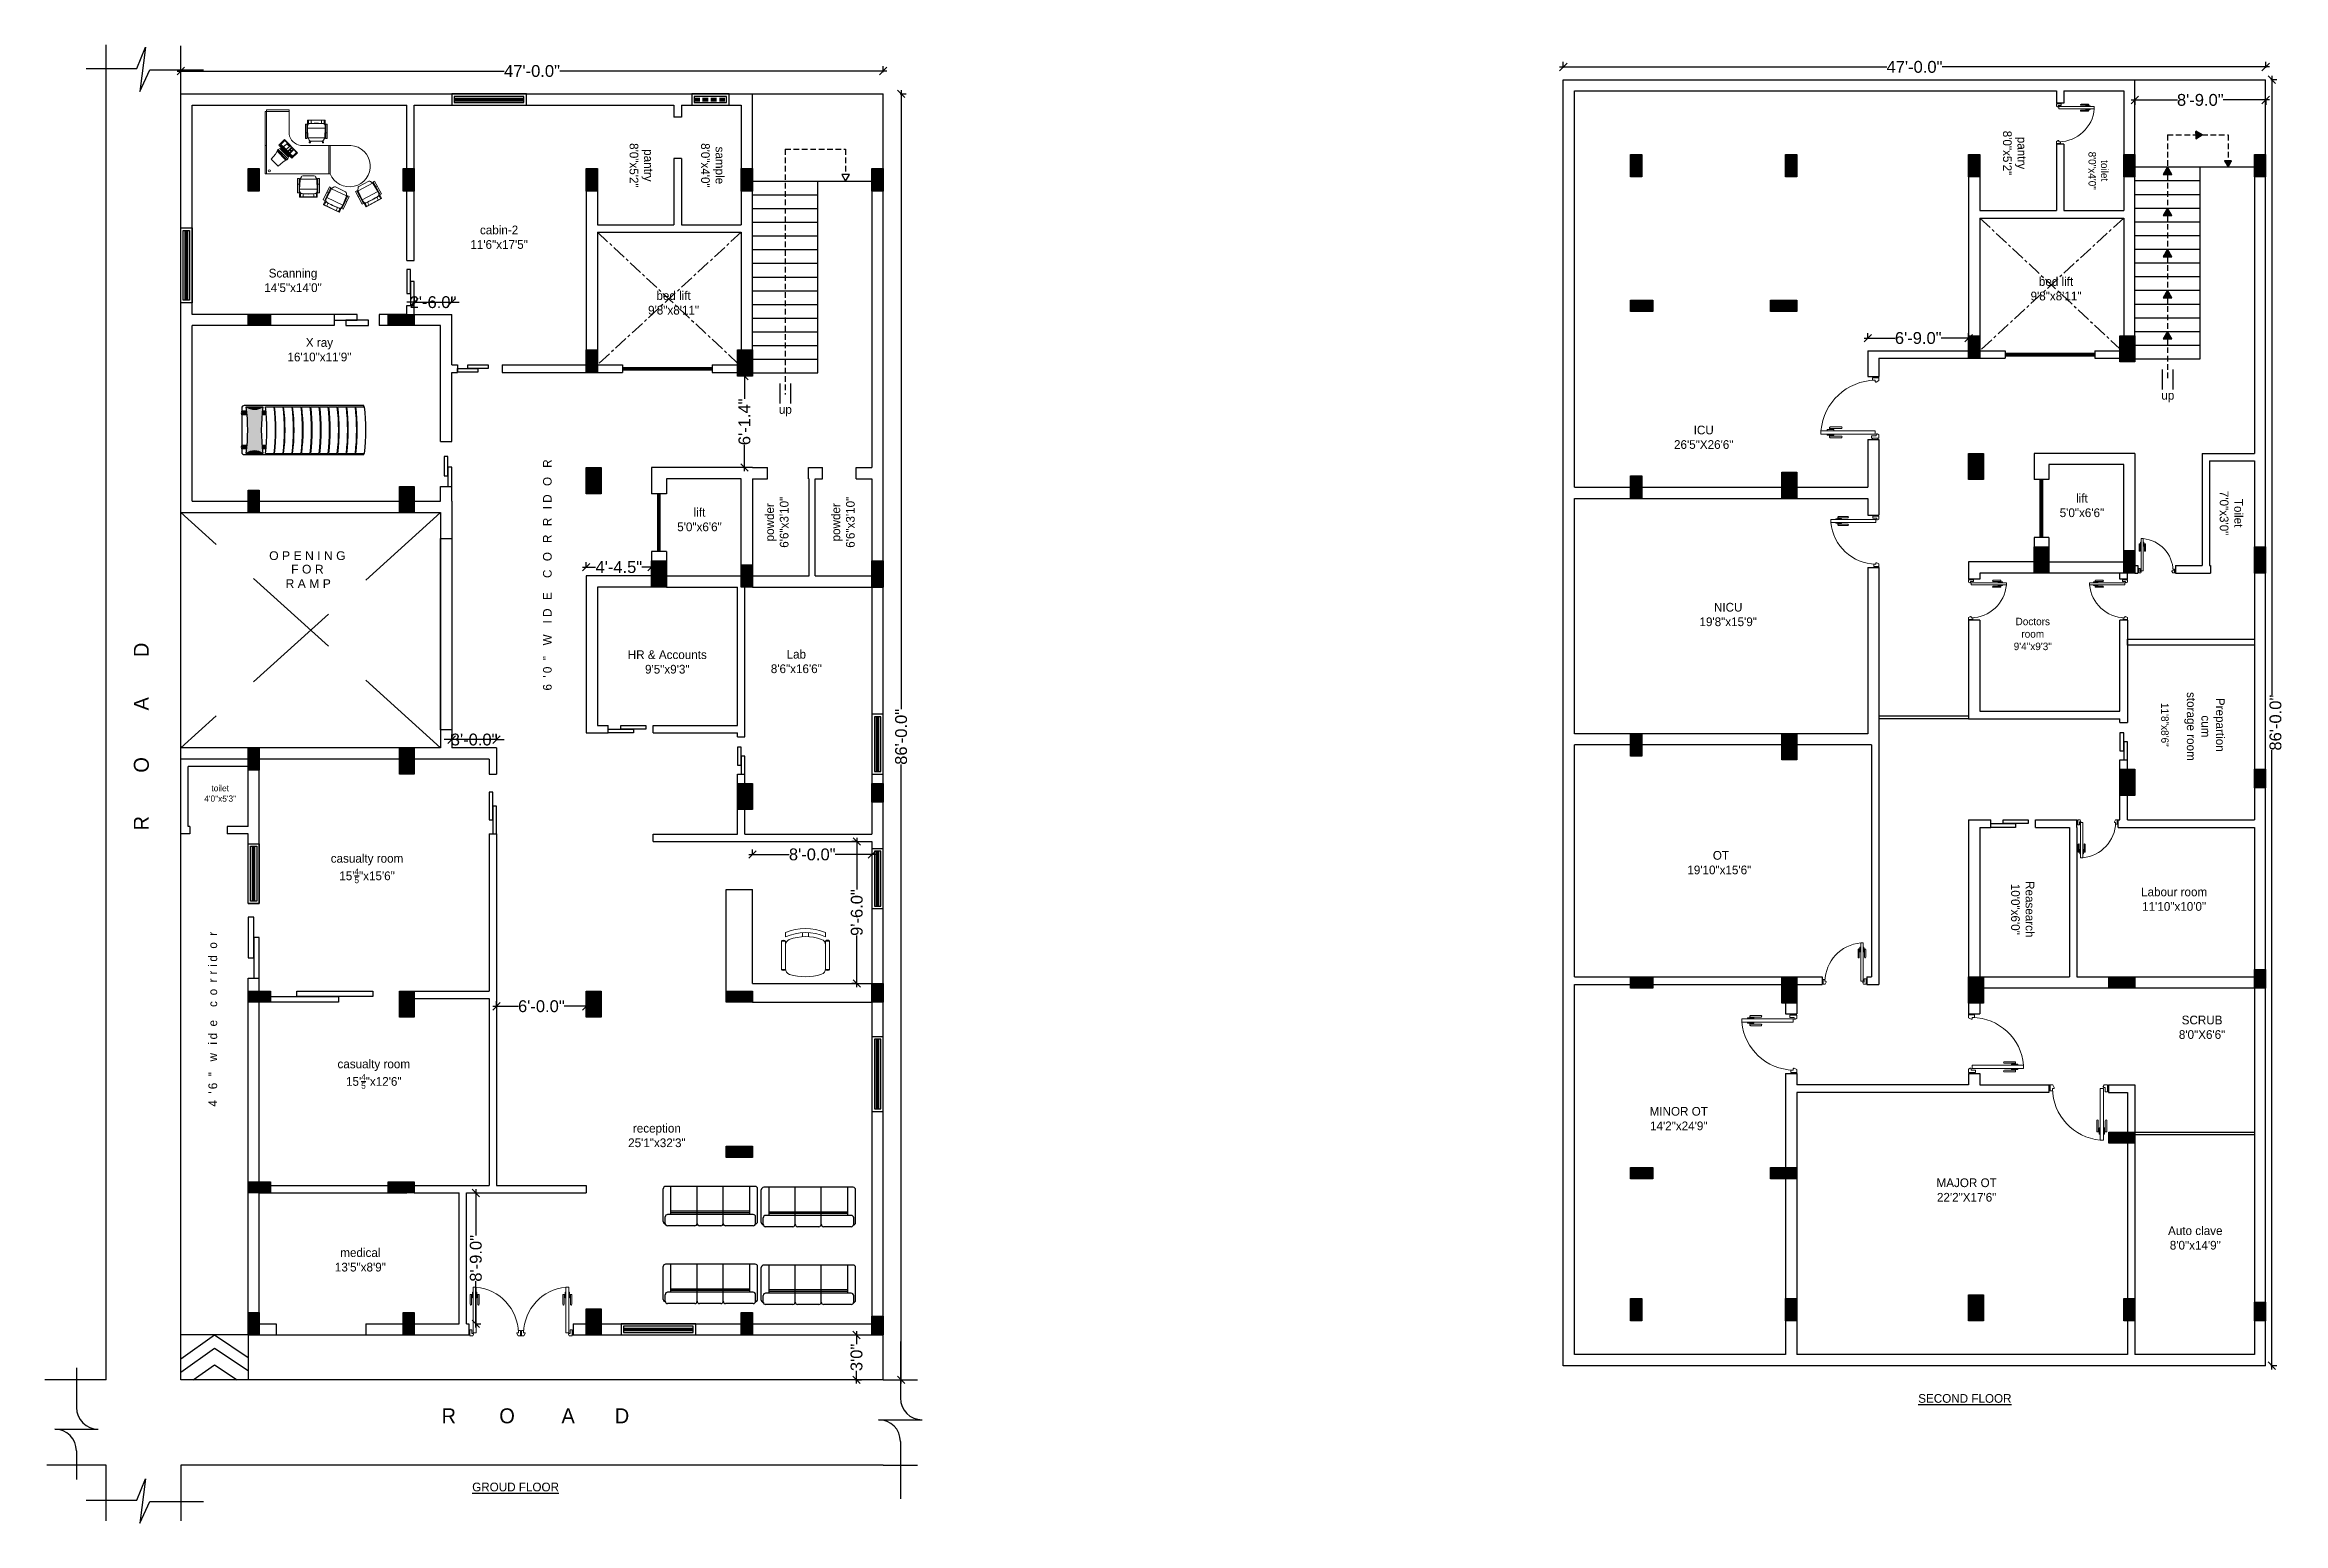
# Model space of a CAD drawing. Header units: inches. Extents: x 204954 to 440946, y -300749 to -143756.
# Drawn here: x 213254 to 215051, y -146900 to -145713 of the extents above; entities that cross this region are included whole.
import ezdxf
from ezdxf.enums import TextEntityAlignment as Align

# ---------------------------------------------------------------- set-up
doc = ezdxf.new("R2010")
doc.units = ezdxf.units.IN
doc.header["$LTSCALE"] = 9
doc.header["$MEASUREMENT"] = 0
doc.linetypes.add('CENTER', pattern=[2, 1.25, -0.25, 0.25, -0.25])
doc.linetypes.add('DASHED', pattern=[0.75, 0.5, -0.25])
doc.layers.get('Defpoints').update_dxf_attribs({"lineweight": 0})
for name, color, linetype in [('2', 1, 'Continuous'), ('beam framing', 91, 'Continuous'), ('Plinth Wall TEXT', 7, 'Continuous'), ('PM', 7, 'Continuous')]:
    doc.layers.add(name, color=color, linetype=linetype)
for name, color, linetype, lineweight in [('Bloco', 1, 'Continuous', 9), ('COLUMNS', 1, 'Continuous', 30), ('FURNITURES', 78, 'Continuous', 9), ('PUERTAS', 40, 'Continuous', 15), ('PUERTAS MADERA', 37, 'Continuous', 13)]:
    doc.layers.add(name, color=color, linetype=linetype, lineweight=lineweight)
doc.layers.add('Hatch', color=7, linetype='Continuous', lineweight=15, true_color=0xa3a3a3)
doc.styles.add('outer', font='arial.ttf', dxfattribs={"height": 24})
doc.styles.add('SST1', font='arial.ttf', dxfattribs={"height": 9.5})
doc.styles.add('vni1', font='arial.ttf')
doc.dimstyles.new('DIMA-1', dxfattribs={"dimtxt": 9.5, "dimasz": 6, "dimexe": 4, "dimexo": 4, "dimgap": 0.25, "dimtad": 0, "dimdec": 1, "dimzin": 3, "dimdsep": 46, "dimlunit": 4, "dimtxsty": 'SST1', "dimblk1": 'OBLIQUE', "dimblk2": 'OBLIQUE', "dimsah": 1, "dimcen": 0, "dimdle": 3, "dimclrd": 3, "dimclre": 3, "dimclrt": 7, "dimadec": 0, "dimazin": 0, "dimtfac": 1, "dimtdec": 1, "dimtix": 1, "dimtmove": 2, "dimatfit": 3, "dimfxl": 4, "dimfxlon": 1, "dimtolj": 1, "dimtzin": 3, "dimarcsym": 0})

msp = doc.modelspace()

# ---------------------------------------------------------------- texts
at = {"color": 7, "lineweight": 30, "ltscale": 16, "attachment_point": 5, "style": 'outer'}
for s, insert, char_height, rotation in [('\\A1;{\\fBankGothic Lt BT|b0|i0|c0|p34;\\C256;pantry\\P8\'0"x5\'2"}', (214835.76099, -145799.95673), 7, 270), ('\\A1;{\\fBankGothic Lt BT|b0|i0|c0|p34;\\C256;pantry\\P8\'0"x5\'2"}', (213732.94862, -145809.89525), 7, 270), ('\\A1;{\\fBankGothic Lt BT|b0|i0|c0|p34;\\C256;sample\\P8\'0"x4\'0"}', (213790.32093, -145809.89525), 7, 270), ('\\A1;{\\fBankGothic Lt BT|b0|i0|c0|p34;\\C256;toilet\\P8\'0"x4\'0"}', (214903.08045, -145814.19285), 6, 270), ('\\A1;{\\fBankGothic Lt BT|b0|i0|c0|p34;\\C256;powder\\P6\'6"x3\'10"}', (213841.98502, -146096.29843), 7, 90), ('\\A1;{\\fBankGothic Lt BT|b0|i0|c0|p34;\\C256;powder\\P6\'6"x3\'10"}', (213895.13219, -146096.29843), 7, 90), ('\\A1;{\\fBankGothic Lt BT|b0|i0|c0|p34;\\C256;Toilet\\P7\'0"x3\'0"  }', (215009.81612, -146088.93798), 7, 270), ('\\A1;{\\fBankGothic Lt BT|b0|i0|c0|p34;\\C256;Prepartion\\P cum\\P storage room\\P\\H0.85714x;\\P11\'8"x8\'6" }', (214978.93019, -146258.83302), 7, 270), ('\\A1;{\\fBankGothic Lt BT|b0|i0|c0|p34;\\C256;Reasearch\\P10\'0"x6\'0"}', (214842.25139, -146406.88934), 7, 270), ('\\A1;{\\fBankGothic Lt BT|b0|i0|c0|p34;\\T2;\\C256;4\'6" wide corridor}', (213389.0119, -146493.53778), 7, 90)]:
    msp.add_mtext(s, dxfattribs=dict(at, insert=insert, char_height=char_height, rotation=rotation))
for s, insert, char_height in [('\\A1;{\\fBankGothic Lt BT|b0|i0|c0|p34;\\C256;cabin-2\\P11\'6"x17\'5"}', (213618.85463, -145867.60003), 7), ('\\A1;{\\fBankGothic Lt BT|b0|i0|c0|p34;\\C256;Scanning\\P14\'5"x14\'0"}', (213453.36926, -145902.2636), 7), ('\\A1;{\\fBankGothic Lt BT|b0|i0|c0|p34;\\C256;bed lift\\P9\'8"x8\'11"}', (214869.05905, -145908.95727), 7), ('\\A1;{\\fBankGothic Lt BT|b0|i0|c0|p34;\\C256;bed lift\\P9\'8"x8\'11"}', (213758.96443, -145920.29773), 7), ('\\A1;{\\fBankGothic Lt BT|b0|i0|c0|p34;\\C256;X ray \\P16\'10"x11\'9"}', (213474.59402, -145957.88308), 7), ('\\A1;{\\fBankGothic Lt BT|b0|i0|c0|p34;\\C256;up}', (213848.7223, -146006.79085), 7), ('\\A1;{\\fBankGothic Lt BT|b0|i0|c0|p34;\\C256;up}', (214958.81692, -145995.45039), 7), ('\\A1;{\\fBankGothic Lt BT|b0|i0|c0|p34;\\C256;ICU\\P26\'5"X26\'6"  }', (214586.16043, -146028.13221), 7), ('\\A1;{\\fBankGothic Lt BT|b0|i0|c0|p34;\\C256;lift\\P5\'0"x6\'6"}', (214889.85763, -146082.85391), 7), ('\\A1;{\\fBankGothic Lt BT|b0|i0|c0|p34;\\C256;lift\\P5\'0"x6\'6"}', (213779.76301, -146094.19437), 7), ('\\A1;{\\fBankGothic Lt BT|b0|i0|c0|p34;\\C256;NICU\\P19\'8"x15\'9"  }', (214605.81753, -146170.35809), 7), ('\\A1;{\\fBankGothic Lt BT|b0|i0|c0|p34;\\C256;Doctors \\Proom\\P9\'4"x9\'3" }', (214850.37911, -146185.93622), 6), ('\\A1;{\\fBankGothic Lt BT|b0|i0|c0|p34;\\C256;HR & Accounts\\P9\'5"x9\'3"}', (213753.91373, -146208.4366), 7), ('\\A1;{\\fBankGothic Lt BT|b0|i0|c0|p34;\\C256;Lab\\P8\'6"x16\'6"}', (213857.51839, -146208.06239), 7), ('\\A1;{\\fBankGothic Lt BT|b0|i0|c0|p34;\\C256;toilet\\P4\'0"x5\'3"}', (213394.89472, -146313.92915), 5), ('\\A1;{\\fBankGothic Lt BT|b0|i0|c0|p34;\\C256;casualty room\\P15\'\\H0.7x;\\S4/5;\\H1.4286x;"x15\'6"}', (213512.81008, -146374.19744), 7), ('\\A1;{\\fBankGothic Lt BT|b0|i0|c0|p34;\\C256;Labour room\\P11\'10"x10\'0"}', (214963.896, -146398.81054), 7), ('\\A1;{\\fBankGothic Lt BT|b0|i0|c0|p34;\\C256;SCRUB\\P8\'0"X6\'6"}', (214986.33199, -146501.61031), 7), ('\\A1;{\\fBankGothic Lt BT|b0|i0|c0|p34;\\C256;casualty room\\P15\'\\H0.7x;\\S4/5;\\H1.4286x;"x12\'6"}', (213518.23188, -146539.17739), 7), ('\\A1;{\\fBankGothic Lt BT|b0|i0|c0|p34;\\C256;reception\\P25\'1"x32\'3"}', (213745.56491, -146588.45059), 7), ('\\A1;{\\fBankGothic Lt BT|b0|i0|c0|p34;\\C256;MINOR OT\\P14\'2"x24\'9"}', (214566.10303, -146574.90133), 7), ('\\A1;{\\fBankGothic Lt BT|b0|i0|c0|p34;\\C256;MAJOR OT\\P22\'2"X17\'6"}', (214797.28522, -146632.20073), 7), ('\\A1;{\\fBankGothic Lt BT|b0|i0|c0|p34;\\C256;medical\\P13\'5"x8\'9"}', (213507.45425, -146688.2496), 7), ('\\A1;{\\fBankGothic Lt BT|b0|i0|c0|p34;\\L\\C256;SECOND FLOOR}', (214795.85282, -146799.44447), 7), ('\\A1;{\\fBankGothic Lt BT|b0|i0|c0|p34;\\L\\C256;GROUD FLOOR}', (213632.10816, -146870.52476), 7)]:
    msp.add_mtext(s, dxfattribs=dict(at, insert=insert, char_height=char_height))
at = {"color": 7, "lineweight": 30, "ltscale": 16, "attachment_point": 5, "rotation": 90, "style": 'outer'}
for s, insert, char_height, width in [('\\A1;{\\fBankGothic Lt BT|b0|i0|c0|p34;\\T2;\\C256;6\'0" WIDE CORRIDOR}', (213657.6552, -146135.21322), 7, 571.811662), ('\\A1;{\\fBankGothic Lt BT|b0|i0|c0|p34;\\T4;\\C256;ROAD}', (213331.65287, -146250.86761), 12, 443.7651781)]:
    msp.add_mtext(s, dxfattribs=dict(at, insert=insert, char_height=char_height, width=width))
at = {"color": 7, "lineweight": 30, "ltscale": 16, "attachment_point": 5, "style": 'outer'}
for s, insert, char_height, width in [('\\A1;{\\fBankGothic Lt BT|b0|i0|c0|p34;\\C256; OT\\P19\'10"x15\'6"}', (214598.67539, -146369.50222), 7, 160.7788689), ('\\A1;{\\fBankGothic Lt BT|b0|i0|c0|p34;\\C256;Auto clave\\P8\'0"x14\'9"}', (214980.87344, -146670.67151), 7, 240.1337638), ('\\A1;{\\fBankGothic Lt BT|b0|i0|c0|p34;\\T4;\\C256;ROAD}', (213665.38907, -146813.45676), 12, 443.7651781)]:
    msp.add_mtext(s, dxfattribs=dict(at, insert=insert, char_height=char_height, width=width))
at = {"layer": 'Plinth Wall TEXT', "style": 'vni1'}
for s, p in [('O P E N I N G', (213464.93116, -146123.10124)), ('F O R', (213464.93116, -146133.91261)), ('R A M P', (213465.55142, -146145.50017))]:
    msp.add_text(s, height=7, dxfattribs=at).set_placement(p, align=Align.MIDDLE_CENTER)

# ---------------------------------------------------------------- blocks, each defined once
blk = doc.blocks.new('A$C31806C9B')
at = {"layer": 'Hatch'}
blk.add_hatch(color=256, dxfattribs=at).paths.add_polyline_path([(0, -21), (0, 0), (-12, 0), (-12, -21)])
at = {"layer": 'COLUMNS'}
blk.add_lwpolyline([(-12, 0), (0, 0), (0, -21), (-12, -21)], close=True, dxfattribs=at)
blk = doc.blocks.new('A$C00142961')
at = {"layer": 'Hatch'}
blk.add_hatch(color=256, dxfattribs=at).paths.add_polyline_path([(9, 0), (0, 0), (0, -21), (9, -21)])
at = {"layer": 'COLUMNS'}
blk.add_lwpolyline([(0, 0), (9, 0), (9, -21), (0, -21)], close=True, dxfattribs=at)
blk = doc.blocks.new('A$C5E2070FF')
at = {"layer": 'Hatch'}
blk.add_hatch(color=256, dxfattribs=at).paths.add_polyline_path([(18, -9), (18, 0), (0, 0), (0, -9)])
at = {"layer": 'COLUMNS'}
blk.add_lwpolyline([(18, 0), (18, -9), (0, -9), (0, 0)], close=True, dxfattribs=at)
blk = doc.blocks.new('A$C5D5B4CD9')
at = {"layer": 'Hatch'}
blk.add_hatch(color=256, dxfattribs=at).paths.add_polyline_path([(-9, -15), (0, -15), (0, 0), (-9, 0)])
at = {"layer": 'COLUMNS'}
blk.add_lwpolyline([(0, -15), (-9, -15), (-9, 0), (0, 0)], close=True, dxfattribs=at)
blk = doc.blocks.new('_Oblique')
at = {"color": 0, "linetype": 'ByBlock', "lineweight": -2}
blk.add_line((-0.5, -0.5), (0.5, 0.5), dxfattribs=at)
blk = doc.blocks.new('*D25')
at = {"layer": 'beam framing', "color": 3, "lineweight": -2, "transparency": 16777216}
for p, q in [((214470.4, -145730.9), (214733.1, -145730.9)), ((214473.4, -145731.6), (214473.4, -145726.9)), ((215040.4, -145730.9), (214777.7, -145730.9)), ((215037.4, -145731.6), (215037.4, -145726.9))]:
    blk.add_line(p, q, dxfattribs=at)
at = {"layer": 'Defpoints', "color": 0, "transparency": 16777216}
for p in [(215037.4, -145730.9), (214473.4, -145741.1), (215037.4, -145741.1)]:
    blk.add_point(p, dxfattribs=at)
at = {"layer": 'beam framing', "color": 3, "lineweight": -2, "transparency": 16777216, "xscale": 6, "yscale": 6, "zscale": 6, "rotation": 180}
blk.add_blockref('_Oblique', (214473.4, -145730.9), dxfattribs=at)
at = {"layer": 'beam framing', "color": 3, "lineweight": -2, "transparency": 16777216, "xscale": 6, "yscale": 6, "zscale": 6}
blk.add_blockref('_Oblique', (215037.4, -145730.9), dxfattribs=at)
at = {"layer": 'beam framing', "color": 7, "transparency": 16777216, "insert": (214755.4, -145730.9), "char_height": 9.5, "attachment_point": 5, "style": 'SST1'}
blk.add_mtext('\\A1;47\'-0.0"', dxfattribs=at)
blk = doc.blocks.new('*D26')
at = {"layer": 'beam framing', "color": 3, "lineweight": -2, "transparency": 16777216}
for p, q in [((215041.5, -145741.1), (215046.3, -145741.1)), ((215042.3, -145738.1), (215042.3, -146235)), ((215042.3, -146776.1), (215042.3, -146279.3)), ((215041.5, -146773.1), (215046.3, -146773.1))]:
    blk.add_line(p, q, dxfattribs=at)
at = {"layer": 'Defpoints', "color": 0, "transparency": 16777216}
for p in [(215037.4, -145741.1), (215037.4, -146773.1), (215042.3, -146773.1)]:
    blk.add_point(p, dxfattribs=at)
at = {"layer": 'beam framing', "color": 3, "lineweight": -2, "transparency": 16777216, "xscale": 6, "yscale": 6, "zscale": 6}
for p, rotation in [((215042.3, -145741.1), 90), ((215042.3, -146773.1), 270)]:
    blk.add_blockref('_Oblique', p, dxfattribs=dict(at, rotation=rotation))
at = {"layer": 'beam framing', "color": 7, "transparency": 16777216, "insert": (215045.3, -146257.1), "char_height": 9.5, "attachment_point": 5, "rotation": 90, "style": 'SST1'}
blk.add_mtext('\\A1;86\'-0.0"', dxfattribs=at)
blk = doc.blocks.new('dgfgf')
at = {"layer": 'PUERTAS', "color": 253}
for p, q in [((-4.11, 20.44), (-3.69, 20.44)), ((-0.94, 20.44), (-1.35, 20.44))]:
    blk.add_line(p, q, dxfattribs=at)
for points in [[(-4.11, 21.16), (-4.11, 16.12, -1), (-4.83, 16.12), (-4.83, 20.8, -0.414214), (-4.47, 21.16), (-3.69, 21.16)], [(-0.94, 21.16), (-0.94, 16.12, 1), (-0.22, 16.12), (-0.22, 20.8, 0.414214), (-0.58, 21.16), (-1.35, 21.16)]]:
    blk.add_lwpolyline(points, format="xyb", dxfattribs=at)
for points in [[(-3.24, 22.24), (-3.69, 22.24), (-3.69, 19.36), (-3.24, 19.36)], [(-1.8, 22.24), (-1.35, 22.24), (-1.35, 19.36), (-1.8, 19.36)]]:
    blk.add_lwpolyline(points, dxfattribs=at)
at = {"layer": 'PUERTAS MADERA'}
for p, q in [((-3.24, 24.85), (-1.8, 24.85)), ((-3.24, 1.63), (-3.24, 24.85)), ((-1.8, 24.85), (-1.8, 1.63)), ((-25.92, 1.8), (-26.46, 1.8)), ((-25.92, 2.7), (-24.84, 2.7)), ((-25.92, 0), (-25.92, 2.7)), ((-24.84, 2.7), (-24.84, 1.63)), ((-24.84, 1.63), (-24.39, 1.63)), ((-24.66, 0), (-24.04, 1.18)), ((-1.8, 1.63), (-3.24, 1.63)), ((-1.5, 0), (-1.88, 0.73)), ((-1.08, 1.18), (-1.53, 1.18)), ((-1.5, 0), (0, 0)), ((-1.08, 3.15), (-1.08, 1.18)), ((0, 3.15), (-1.08, 3.15)), ((0, 0), (0, 3.15)), ((0, 2.7), (0.54, 2.7)), ((0, 0.45), (0.54, 0.45)), ((-25.92, 0), (-26.46, 0)), ((-24.66, 0), (-25.92, 0))]:
    blk.add_line(p, q, dxfattribs=at)
at = {"layer": 'PUERTAS MADERA', "color": 251}
blk.add_arc((-1.08, 1.18), 23.77, 95.22403, 178.92252, dxfattribs=at)
at = {"layer": 'PUERTAS MADERA'}
for centre, start, end in [((-24.39, 1.27), 345.06907, 90.00048), ((-1.53, 0.82), 90.00553, 194.93695)]:
    blk.add_arc(centre, 0.36, start, end, dxfattribs=at)
blk = doc.blocks.new('*D45')
at = {"layer": 'beam framing', "color": 3, "linetype": 'Continuous', "lineweight": -2, "transparency": 16777216}
for p, q in [((214929.4, -145757.4), (214966.5, -145757.4)), ((214932.4, -145757.3), (214932.4, -145761.4)), ((215040.4, -145757.4), (215003.3, -145757.4)), ((215037.4, -145757.3), (215037.4, -145761.4))]:
    blk.add_line(p, q, dxfattribs=at)
at = {"layer": 'Defpoints', "color": 0, "transparency": 16777216}
for p in [(214932.4, -145741.1), (215037.4, -145741.1), (215037.4, -145757.4)]:
    blk.add_point(p, dxfattribs=at)
at = {"layer": 'beam framing', "color": 3, "lineweight": -2, "transparency": 16777216, "xscale": 6, "yscale": 6, "zscale": 6, "rotation": 180}
blk.add_blockref('_Oblique', (214932.4, -145757.4), dxfattribs=at)
at = {"layer": 'beam framing', "color": 3, "lineweight": -2, "transparency": 16777216, "xscale": 6, "yscale": 6, "zscale": 6}
blk.add_blockref('_Oblique', (215037.4, -145757.4), dxfattribs=at)
at = {"layer": 'beam framing', "color": 7, "transparency": 16777216, "insert": (214984.9, -145757.4), "char_height": 9.5, "attachment_point": 5, "style": 'SST1'}
blk.add_mtext('\\A1;{\\C6;8\'-9.0"}', dxfattribs=at)
blk = doc.blocks.new('*D50')
at = {"layer": 'beam framing', "color": 3, "lineweight": -2, "transparency": 16777216}
for p, q in [((213905.1, -146748.5), (213909.9, -146748.5)), ((213905.9, -146745.5), (213905.9, -146755.8)), ((213905.9, -146787.5), (213905.9, -146777.2)), ((213905.1, -146784.5), (213909.9, -146784.5))]:
    blk.add_line(p, q, dxfattribs=at)
at = {"layer": 'Defpoints', "color": 0, "transparency": 16777216}
for p in [(213848.3, -146748.5), (213848.3, -146784.5), (213905.9, -146784.5)]:
    blk.add_point(p, dxfattribs=at)
at = {"layer": 'beam framing', "color": 3, "lineweight": -2, "transparency": 16777216, "xscale": 6, "yscale": 6, "zscale": 6}
for p, rotation in [((213905.9, -146748.5), 90), ((213905.9, -146784.5), 270)]:
    blk.add_blockref('_Oblique', p, dxfattribs=dict(at, rotation=rotation))
at = {"layer": 'beam framing', "color": 7, "transparency": 16777216, "insert": (213905.9, -146766.5), "char_height": 9.5, "attachment_point": 5, "rotation": 90, "style": 'SST1'}
blk.add_mtext('\\A1;3\'0"', dxfattribs=at)
blk = doc.blocks.new('*D51')
at = {"layer": 'beam framing', "color": 3, "lineweight": -2, "transparency": 16777216}
for p, q in [((213360.3, -145734.2), (213623, -145734.2)), ((213363.3, -145735), (213363.3, -145730.2)), ((213930.3, -145734.2), (213667.6, -145734.2)), ((213927.3, -145735), (213927.3, -145730.2))]:
    blk.add_line(p, q, dxfattribs=at)
at = {"layer": 'Defpoints', "color": 0, "transparency": 16777216}
for p in [(213927.3, -145734.2), (213363.3, -145752.5), (213927.3, -145752.5)]:
    blk.add_point(p, dxfattribs=at)
at = {"layer": 'beam framing', "color": 3, "lineweight": -2, "transparency": 16777216, "xscale": 6, "yscale": 6, "zscale": 6, "rotation": 180}
blk.add_blockref('_Oblique', (213363.3, -145734.2), dxfattribs=at)
at = {"layer": 'beam framing', "color": 3, "lineweight": -2, "transparency": 16777216, "xscale": 6, "yscale": 6, "zscale": 6}
blk.add_blockref('_Oblique', (213927.3, -145734.2), dxfattribs=at)
at = {"layer": 'beam framing', "color": 7, "transparency": 16777216, "insert": (213645.3, -145734.2), "char_height": 9.5, "attachment_point": 5, "style": 'SST1'}
blk.add_mtext('\\A1;47\'-0.0"', dxfattribs=at)
blk = doc.blocks.new('*D52')
at = {"layer": 'beam framing', "color": 3, "lineweight": -2, "transparency": 16777216}
for p, q in [((213941, -145752.5), (213945.7, -145752.5)), ((213941.7, -145749.5), (213941.7, -146246.4)), ((213941.7, -146787.5), (213941.7, -146290.6)), ((213941, -146784.5), (213945.7, -146784.5))]:
    blk.add_line(p, q, dxfattribs=at)
at = {"layer": 'Defpoints', "color": 0, "transparency": 16777216}
for p in [(213927.3, -145752.5), (213927.3, -146784.5), (213941.7, -146784.5)]:
    blk.add_point(p, dxfattribs=at)
at = {"layer": 'beam framing', "color": 3, "lineweight": -2, "transparency": 16777216, "xscale": 6, "yscale": 6, "zscale": 6}
for p, rotation in [((213941.7, -145752.5), 90), ((213941.7, -146784.5), 270)]:
    blk.add_blockref('_Oblique', p, dxfattribs=dict(at, rotation=rotation))
at = {"layer": 'beam framing', "color": 7, "transparency": 16777216, "insert": (213941.7, -146268.5), "char_height": 9.5, "attachment_point": 5, "rotation": 90, "style": 'SST1'}
blk.add_mtext('\\A1;86\'-0.0"', dxfattribs=at)
blk = doc.blocks.new('SF3')
at = {"layer": 'PM', "color": 7}
for p, q in [((-890, 0), (-320, 0)), ((-220, 0), (220, 0)), ((320, 0), (880, 0)), ((-980, -87), (-980, -764)), ((-940, -50), (-940, -183)), ((-890, -233), (880, -233)), ((-820, -233), (-820, -814)), ((-820, -270), (810, -270)), ((-820, -300), (810, -300)), ((-270, -50), (-270, -814)), ((270, -50), (270, -814)), ((810, -233), (810, -814)), ((930, -50), (930, -183)), ((970, -87), (970, -764)), ((-930, -814), (920, -814))]:
    blk.add_line(p, q, dxfattribs=at)
for centre, start, end in [((-890, -50), 90, 180), ((-320, -50), 0, 90), ((-220, -50), 90, 180), ((220, -50), 0, 90), ((320, -50), 90, 180), ((880, -50), 0, 90), ((-930, -87), 90, 180), ((-890, -183), 180, 270), ((880, -183), 270, 0), ((920, -87), 0, 90), ((-930, -764), 180, 270), ((920, -764), 270, 0)]:
    blk.add_arc(centre, 50, start, end, dxfattribs=at)
blk = doc.blocks.new('*D53')
at = {"layer": 'beam framing', "color": 3, "linetype": 'Continuous', "lineweight": -2, "transparency": 16777216}
for p, q in [((213600, -146634.5), (213604.2, -146634.5)), ((213600.2, -146631.5), (213600.2, -146668.6)), ((213600.2, -146742.5), (213600.2, -146705.4)), ((213600, -146739.5), (213604.2, -146739.5))]:
    blk.add_line(p, q, dxfattribs=at)
at = {"layer": 'Defpoints', "color": 0, "transparency": 16777216}
for p in [(213592.8, -146634.5), (213600.2, -146634.5), (213592.8, -146739.5)]:
    blk.add_point(p, dxfattribs=at)
at = {"layer": 'beam framing', "color": 3, "lineweight": -2, "transparency": 16777216, "xscale": 6, "yscale": 6, "zscale": 6}
for p, rotation in [((213600.2, -146634.5), 90), ((213600.2, -146739.5), 270)]:
    blk.add_blockref('_Oblique', p, dxfattribs=dict(at, rotation=rotation))
at = {"layer": 'beam framing', "color": 7, "transparency": 16777216, "insert": (213600.2, -146687), "char_height": 9.5, "attachment_point": 5, "rotation": 90, "style": 'SST1'}
blk.add_mtext('\\A1;8\'-9.0"', dxfattribs=at)
blk = doc.blocks.new('*D54')
at = {"layer": 'beam framing', "color": 3, "linetype": 'Continuous', "lineweight": -2, "transparency": 16777216}
for p, q in [((213906.1, -146352.5), (213902.1, -146352.5)), ((213906.1, -146349.5), (213906.1, -146391.1)), ((213906.1, -146469.5), (213906.1, -146427.9)), ((213906.1, -146466.5), (213902.1, -146466.5))]:
    blk.add_line(p, q, dxfattribs=at)
at = {"layer": 'Defpoints', "color": 0, "transparency": 16777216}
for p in [(213906.1, -146352.5), (213908, -146352.5), (213908, -146466.5)]:
    blk.add_point(p, dxfattribs=at)
at = {"layer": 'beam framing', "color": 3, "lineweight": -2, "transparency": 16777216, "xscale": 6, "yscale": 6, "zscale": 6}
for p, rotation in [((213906.1, -146352.5), 90), ((213906.1, -146466.5), 270)]:
    blk.add_blockref('_Oblique', p, dxfattribs=dict(at, rotation=rotation))
at = {"layer": 'beam framing', "color": 7, "transparency": 16777216, "insert": (213906.1, -146409.5), "char_height": 9.5, "attachment_point": 5, "rotation": 90, "style": 'SST1'}
blk.add_mtext('\\A1;9\'-6.0"', dxfattribs=at)
blk = doc.blocks.new('*D55')
at = {"layer": 'beam framing', "color": 3, "linetype": 'Continuous', "lineweight": -2, "transparency": 16777216}
for p, q in [((213819.3, -146362.9), (213851.9, -146362.9)), ((213822.3, -146363.1), (213822.3, -146358.9)), ((213921.3, -146362.9), (213888.7, -146362.9)), ((213918.3, -146363.1), (213918.3, -146358.9))]:
    blk.add_line(p, q, dxfattribs=at)
at = {"layer": 'Defpoints', "color": 0, "transparency": 16777216}
for p in [(213918.3, -146362.9), (213822.3, -146390.9), (213918.3, -146390.9)]:
    blk.add_point(p, dxfattribs=at)
at = {"layer": 'beam framing', "color": 3, "lineweight": -2, "transparency": 16777216, "xscale": 6, "yscale": 6, "zscale": 6, "rotation": 180}
blk.add_blockref('_Oblique', (213822.3, -146362.9), dxfattribs=at)
at = {"layer": 'beam framing', "color": 3, "lineweight": -2, "transparency": 16777216, "xscale": 6, "yscale": 6, "zscale": 6}
blk.add_blockref('_Oblique', (213918.3, -146362.9), dxfattribs=at)
at = {"layer": 'beam framing', "color": 7, "transparency": 16777216, "insert": (213870.3, -146362.9), "char_height": 9.5, "attachment_point": 5, "style": 'SST1'}
blk.add_mtext('\\A1;8\'-0.0"', dxfattribs=at)
blk = doc.blocks.new('*D56')
at = {"layer": 'beam framing', "color": 3, "linetype": 'Continuous', "lineweight": -2, "transparency": 16777216}
for p, q in [((214714.9, -145948.5), (214740, -145948.5)), ((214717.9, -145948.7), (214717.9, -145944.5)), ((214801.9, -145948.5), (214776.8, -145948.5)), ((214798.9, -145948.7), (214798.9, -145944.5))]:
    blk.add_line(p, q, dxfattribs=at)
at = {"layer": 'Defpoints', "color": 0, "transparency": 16777216}
for p in [(214798.9, -145948.5), (214717.9, -145958.6), (214798.9, -145958.6)]:
    blk.add_point(p, dxfattribs=at)
at = {"layer": 'beam framing', "color": 3, "lineweight": -2, "transparency": 16777216, "xscale": 6, "yscale": 6, "zscale": 6, "rotation": 180}
blk.add_blockref('_Oblique', (214717.9, -145948.5), dxfattribs=at)
at = {"layer": 'beam framing', "color": 3, "lineweight": -2, "transparency": 16777216, "xscale": 6, "yscale": 6, "zscale": 6}
blk.add_blockref('_Oblique', (214798.9, -145948.5), dxfattribs=at)
at = {"layer": 'beam framing', "color": 7, "transparency": 16777216, "insert": (214758.4, -145948.5), "char_height": 9.5, "attachment_point": 5, "style": 'SST1'}
blk.add_mtext('\\A1;6\'-9.0"', dxfattribs=at)
blk = doc.blocks.new('*D57')
at = {"layer": 'beam framing', "color": 3, "linetype": 'Continuous', "lineweight": -2, "transparency": 16777216}
for p, q in [((213580.8, -146270.7), (213574.8, -146270.7)), ((213580.8, -146270.8), (213580.8, -146266.7)), ((213616.8, -146270.7), (213580.8, -146270.7)), ((213616.8, -146270.8), (213616.8, -146266.7)), ((213616.8, -146270.7), (213622.8, -146270.7))]:
    blk.add_line(p, q, dxfattribs=at)
at = {"layer": 'Defpoints', "color": 0, "transparency": 16777216}
for p in [(213580.8, -146270.7), (213580.8, -146277.4), (213616.8, -146277.4)]:
    blk.add_point(p, dxfattribs=at)
at = {"layer": 'beam framing', "color": 3, "lineweight": -2, "transparency": 16777216, "xscale": 6, "yscale": 6, "zscale": 6}
blk.add_blockref('_Oblique', (213580.8, -146270.7), dxfattribs=at)
at = {"layer": 'beam framing', "color": 3, "lineweight": -2, "transparency": 16777216, "xscale": 6, "yscale": 6, "zscale": 6, "rotation": 180}
blk.add_blockref('_Oblique', (213616.8, -146270.7), dxfattribs=at)
at = {"layer": 'beam framing', "color": 7, "transparency": 16777216, "insert": (213598.8, -146270.7), "char_height": 9.5, "attachment_point": 5, "style": 'SST1'}
blk.add_mtext('\\A1;3\'-0.0"', dxfattribs=at)
blk = doc.blocks.new('*D58')
at = {"layer": 'beam framing', "color": 3, "linetype": 'Continuous', "lineweight": -2, "transparency": 16777216}
for p, q in [((213685.8, -146132.3), (213696.4, -146132.3)), ((213688.8, -146132.5), (213688.8, -146128.3)), ((213744.3, -146132.3), (213733.6, -146132.3)), ((213741.3, -146132.5), (213741.3, -146128.3))]:
    blk.add_line(p, q, dxfattribs=at)
at = {"layer": 'Defpoints', "color": 0, "transparency": 16777216}
for p in [(213741.3, -146132.3), (213688.8, -146139.4), (213741.3, -146139.4)]:
    blk.add_point(p, dxfattribs=at)
at = {"layer": 'beam framing', "color": 3, "lineweight": -2, "transparency": 16777216, "xscale": 6, "yscale": 6, "zscale": 6, "rotation": 180}
blk.add_blockref('_Oblique', (213688.8, -146132.3), dxfattribs=at)
at = {"layer": 'beam framing', "color": 3, "lineweight": -2, "transparency": 16777216, "xscale": 6, "yscale": 6, "zscale": 6}
blk.add_blockref('_Oblique', (213741.3, -146132.3), dxfattribs=at)
at = {"layer": 'beam framing', "color": 7, "transparency": 16777216, "insert": (213715, -146132.3), "char_height": 9.5, "attachment_point": 5, "style": 'SST1'}
blk.add_mtext('\\A1;4\'-4.5"', dxfattribs=at)
blk = doc.blocks.new('*D59')
at = {"layer": 'beam framing', "color": 3, "linetype": 'Continuous', "lineweight": -2, "transparency": 16777216}
for p, q in [((213613.8, -146484.7), (213634.4, -146484.7)), ((213616.8, -146484.7), (213616.8, -146480.7)), ((213691.8, -146484.7), (213671.2, -146484.7)), ((213688.8, -146484.7), (213688.8, -146488.7))]:
    blk.add_line(p, q, dxfattribs=at)
at = {"layer": 'Defpoints', "color": 0, "transparency": 16777216}
for p in [(213616.8, -146487.4), (213688.8, -146483), (213688.8, -146484.7)]:
    blk.add_point(p, dxfattribs=at)
at = {"layer": 'beam framing', "color": 3, "lineweight": -2, "transparency": 16777216, "xscale": 6, "yscale": 6, "zscale": 6, "rotation": 180}
blk.add_blockref('_Oblique', (213616.8, -146484.7), dxfattribs=at)
at = {"layer": 'beam framing', "color": 3, "lineweight": -2, "transparency": 16777216, "xscale": 6, "yscale": 6, "zscale": 6}
blk.add_blockref('_Oblique', (213688.8, -146484.7), dxfattribs=at)
at = {"layer": 'beam framing', "color": 7, "transparency": 16777216, "insert": (213652.8, -146484.7), "char_height": 9.5, "attachment_point": 5, "style": 'SST1'}
blk.add_mtext('\\A1;6\'-0.0"', dxfattribs=at)
blk = doc.blocks.new('*D60')
at = {"layer": 'beam framing', "color": 3, "linetype": 'Continuous', "lineweight": -2, "transparency": 16777216}
for p, q in [((213815.9, -145979), (213811.9, -145979)), ((213815.9, -145976), (213815.9, -145997.2)), ((213815.9, -146055.4), (213815.9, -146034.1)), ((213815.9, -146052.4), (213811.9, -146052.4))]:
    blk.add_line(p, q, dxfattribs=at)
at = {"layer": 'Defpoints', "color": 0, "transparency": 16777216}
for p in [(213816.3, -145979), (213815.9, -146052.4), (213816.3, -146052.4)]:
    blk.add_point(p, dxfattribs=at)
at = {"layer": 'beam framing', "color": 3, "lineweight": -2, "transparency": 16777216, "xscale": 6, "yscale": 6, "zscale": 6}
for p, rotation in [((213815.9, -145979), 90), ((213815.9, -146052.4), 270)]:
    blk.add_blockref('_Oblique', p, dxfattribs=dict(at, rotation=rotation))
at = {"layer": 'beam framing', "color": 7, "transparency": 16777216, "insert": (213815.9, -146015.7), "char_height": 9.5, "attachment_point": 5, "rotation": 90, "style": 'SST1'}
blk.add_mtext('\\A1;6\'-1.4"', dxfattribs=at)
blk = doc.blocks.new('*D61')
at = {"layer": 'beam framing', "color": 3, "linetype": 'Continuous', "lineweight": -2, "transparency": 16777216}
for p, q in [((213550.8, -145919.9), (213550.8, -145915.7)), ((213580.8, -145919.9), (213580.8, -145915.7)), ((213550.8, -145919.7), (213544.8, -145919.7)), ((213550.8, -145919.7), (213580.8, -145919.7)), ((213580.8, -145919.7), (213586.8, -145919.7))]:
    blk.add_line(p, q, dxfattribs=at)
at = {"layer": 'Defpoints', "color": 0, "transparency": 16777216}
for p in [(213550.8, -145929.5), (213580.8, -145919.7), (213580.8, -145929.5)]:
    blk.add_point(p, dxfattribs=at)
at = {"layer": 'beam framing', "color": 3, "lineweight": -2, "transparency": 16777216, "xscale": 6, "yscale": 6, "zscale": 6}
blk.add_blockref('_Oblique', (213550.8, -145919.7), dxfattribs=at)
at = {"layer": 'beam framing', "color": 3, "lineweight": -2, "transparency": 16777216, "xscale": 6, "yscale": 6, "zscale": 6, "rotation": 180}
blk.add_blockref('_Oblique', (213580.8, -145919.7), dxfattribs=at)
at = {"layer": 'beam framing', "color": 7, "transparency": 16777216, "insert": (213565.8, -145919.7), "char_height": 9.5, "attachment_point": 5, "style": 'SST1'}
blk.add_mtext('\\A1;2\'-6.0"', dxfattribs=at)

# ---------------------------------------------------------------- dimensions: what is measured, and where the dimension line sits
at = {"layer": 'beam framing', "color": 1}
for base, p1, p2, override, picture, middle in [((213927.29435, -145734.22993), (213363.29437, -145752.48829), (213927.29435, -145752.48829), {"dimlunit": 3, "dimfxl": 0.75, "dimarcsym": 1}, '*D51', (213645.29436, -145734.22993)), ((215037.38897, -145730.88022), (214473.38899, -145741.14784), (215037.38897, -145741.14784), {"dimlunit": 3, "dimfxl": 0.75, "dimarcsym": 1}, '*D25', (214755.38898, -145730.88022)), ((213580.79434, -145919.6882), (213550.79439, -145929.48828), (213580.79434, -145929.48828), {"dimlunit": 3, "dimfxl": 0.179993, "dimarcsym": 1}, '*D61', (213565.79437, -145919.6882)), ((214798.88898, -145948.53185), (214717.88896, -145958.64782), (214798.88898, -145958.64782), {"dimlunit": 3, "dimfxl": 0.179993, "dimarcsym": 1}, '*D56', (214758.38897, -145948.53185)), ((213741.29436, -146132.32393), (213688.79438, -146139.35188), (213741.29436, -146139.35188), {"dimlunit": 3, "dimfxl": 0.179993, "dimarcsym": 1}, '*D58', (213715.04437, -146132.32393)), ((213580.79437, -146270.66925), (213616.79439, -146277.35183), (213580.79437, -146277.35183), {"dimlunit": 3, "dimfxl": 0.179993, "dimarcsym": 1}, '*D57', (213598.79438, -146270.66925)), ((213918.29435, -146362.94524), (213822.29439, -146390.92724), (213918.29435, -146390.92724), {"dimlunit": 3, "dimfxl": 0.179993, "dimarcsym": 1}, '*D55', (213870.29437, -146362.94524)), ((213688.79436, -146484.66655), (213616.79439, -146487.42004), (213688.79436, -146482.98828), {"dimlunit": 3, "dimfxl": 0.179993, "dimarcsym": 1}, '*D59', (213652.79438, -146484.66655))]:
    dim = msp.add_linear_dim(base=base, p1=p1, p2=p2, dimstyle='DIMA-1', override=override, dxfattribs=at)
    dim.commit()
    dim.dimension.update_dxf_attribs({"geometry": picture, "text_midpoint": middle})
for base, p1, p2, override, picture, middle in [((213941.71916, -146784.48829), (213927.29435, -145752.48829), (213927.29435, -146784.48829), {"dimlunit": 3, "dimfxl": 0.75, "dimarcsym": 1}, '*D52', (213941.71916, -146268.48829)), ((213815.88132, -146052.35188), (213816.29442, -145978.98836), (213816.29442, -146052.35188), {"dimlunit": 3, "dimfxl": 0.179993, "dimarcsym": 1}, '*D60', (213815.88132, -146015.67012)), ((213906.14229, -146352.48828), (213908.02529, -146466.48828), (213908.02529, -146352.48828), {"dimlunit": 3, "dimfxl": 0.179993, "dimarcsym": 1}, '*D54', (213906.14229, -146409.48828)), ((213600.19035, -146634.48828), (213592.79439, -146739.48828), (213592.79439, -146634.48828), {"dimlunit": 3, "dimfxl": 0.179993, "dimarcsym": 1}, '*D53', (213600.19035, -146686.98828))]:
    dim = msp.add_linear_dim(base=base, p1=p1, p2=p2, angle=90, dimstyle='DIMA-1', override=override, dxfattribs=at)
    dim.commit()
    dim.dimension.update_dxf_attribs({"geometry": picture, "text_midpoint": middle})
dim = msp.add_linear_dim(base=(215037.38897, -145757.43414), p1=(214932.38901, -145741.14784), p2=(215037.38897, -145741.14784), text='{\\C6;<>}', dimstyle='DIMA-1', override={"dimlunit": 3, "dimfxl": 0.179993, "dimarcsym": 1}, dxfattribs=at)
dim.commit()
dim.dimension.update_dxf_attribs({"geometry": '*D45', "text_midpoint": (214984.88899, -145757.43414)})
dim = msp.add_linear_dim(base=(215042.26355, -146773.14783), p1=(215037.38897, -145741.14784), p2=(215037.38897, -146773.14783), angle=90, dimstyle='DIMA-1', override={"dimlunit": 3, "dimfxl": 0.75, "dimarcsym": 1}, dxfattribs=at)
dim.commit()
dim.dimension.update_dxf_attribs({"geometry": '*D26', "text_midpoint": (215045.26441, -146257.14783), "dimtype": 160})
dim = msp.add_linear_dim(base=(213905.86703, -146784.48829), p1=(213848.2525, -146748.48828), p2=(213848.2525, -146784.48829), angle=90, text='3\'0"', dimstyle='DIMA-1', override={"dimlunit": 3, "dimfxl": 0.75, "dimarcsym": 1}, dxfattribs=at)
dim.commit()
dim.dimension.update_dxf_attribs({"geometry": '*D50', "text_midpoint": (213905.86703, -146766.48828)})

# ---------------------------------------------------------------- hatches: boundary and pattern name
at = {"ltscale": 0.08}
h = msp.add_hatch(color=0, dxfattribs=at)
h.dxf.hatch_style = 1
h.set_gradient(color1=(207, 182, 150), color2=(231, 219, 203), one_color=1, tint=0.85, name='CYLINDER')
h.paths.add_polyline_path([(213412.10191, -146007.18335, 0.1789416554), (213412.10191, -146010.02688), (213416.49915, -146010.02688, 0.0049729629), (213416.22646, -146007.18335)])
h.paths.add_polyline_path([(213428.70823, -146007.18335, 0.0049729629), (213428.43554, -146010.02688), (213431.97387, -146010.02688, 0.004552059), (213431.72427, -146007.18335)])
h = msp.add_hatch(color=0, dxfattribs=at)
h.dxf.hatch_style = 1
h.set_gradient(color1=(207, 182, 150), color2=(239, 231, 220), one_color=1, tint=0.9)
h.paths.add_polyline_path([(213415.80242, -146003.60902, 0.2884824623), (213429.13227, -146003.60902)])
h = msp.add_hatch(color=0, dxfattribs=at)
h.dxf.hatch_style = 1
h.set_gradient(color1=(207, 182, 150), color2=(239, 231, 220), one_color=1, tint=0.9, name='INVCURVED')
h.paths.add_polyline_path([(213415.80242, -146003.60902, -0.0654006764), (213415.80242, -146041.01754, -0.2884824623), (213429.13227, -146041.01754, -0.0654006764), (213429.13227, -146003.60902, -0.2884824623)])
h = msp.add_hatch(color=0, dxfattribs=at)
h.dxf.hatch_style = 1
h.set_gradient(color1=(207, 182, 150), color2=(231, 219, 203), one_color=1, tint=0.85, name='CYLINDER')
h.paths.add_polyline_path([(213412.10191, -146034.59968, 0.1789416554), (213412.10191, -146037.44322), (213416.22646, -146037.44322, 0.0049729629), (213416.49915, -146034.59968)])
h.paths.add_polyline_path([(213428.43554, -146034.59968, 0.0049729629), (213428.70823, -146037.44322), (213431.72427, -146037.44322, 0.004552059), (213431.97387, -146034.59968)])
h = msp.add_hatch(color=0, dxfattribs=at)
h.dxf.hatch_style = 1
h.set_gradient(color1=(207, 182, 150), color2=(239, 231, 220), one_color=1, tint=0.9)
h.paths.add_polyline_path([(213415.80242, -146041.01754), (213429.13227, -146041.01754, 0.2884824623)])
at = {"layer": 'beam framing'}
h = msp.add_hatch(dxfattribs=at)
h.set_pattern_fill('ANSI31', color=1)
h.set_pattern_definition([(45, (8114.25942, -1946.01595), (-0.08838834765, 0.08838834765), [])])
h.paths.add_polyline_path([(214958.63901, -145943.14784), (214955.14162, -145949.20548), (214962.13639, -145949.20548)])
h.paths.add_polyline_path([(214958.63901, -145910.14784), (214955.14162, -145916.20548), (214962.13639, -145916.20548)])
h.paths.add_polyline_path([(214958.63901, -145877.14784), (214955.14162, -145883.20548), (214962.13639, -145883.20548)])
h.paths.add_polyline_path([(214955.14162, -145850.20548), (214962.13639, -145850.20548), (214958.63901, -145844.14784)])
h.paths.add_polyline_path([(214962.13639, -145817.20548), (214958.63901, -145811.14784), (214955.14162, -145817.20548)])
h.paths.add_polyline_path([(214981.1977, -145788.50494), (214986.38157, -145785.51203), (214981.1977, -145782.51912)])
h.paths.add_polyline_path([(215004.34213, -145806.17654), (215007.2123, -145811.14784), (215010.08248, -145806.17654)])

# ---------------------------------------------------------------- linework, layer by layer
at = {"color": 0}
for p, q in [((213416.22646, -146007.18335), (213412.10191, -146007.18335)), ((213415.80242, -146003.60902), (213429.13227, -146003.60902)), ((213431.72427, -146007.18335), (213428.70823, -146007.18335)), ((213431.33627, -146003.60902), (213438.18658, -146003.60902)), ((213438.5905, -146003.60902), (213445.44081, -146003.60902)), ((213445.84474, -146003.60902), (213452.69504, -146003.60902)), ((213453.09897, -146003.60902), (213459.94927, -146003.60902)), ((213460.3532, -146003.60902), (213467.20351, -146003.60902)), ((213467.60743, -146003.60902), (213474.45774, -146003.60902)), ((213474.86167, -146003.60902), (213481.71197, -146003.60902)), ((213482.1159, -146003.60902), (213488.9662, -146003.60902)), ((213489.37013, -146003.60902), (213496.22044, -146003.60902)), ((213496.62436, -146003.60902), (213503.47467, -146003.60902)), ((213503.8786, -146003.60902), (213510.7289, -146003.60902)), ((213416.49915, -146010.02688), (213412.10191, -146010.02688)), ((213431.97387, -146010.02688), (213428.43554, -146010.02688)), ((213416.49915, -146034.59968), (213412.10191, -146034.59968)), ((213416.22646, -146037.44322), (213412.10191, -146037.44322)), ((213415.80242, -146041.01754), (213429.13227, -146041.01754)), ((213431.97387, -146034.59968), (213428.43554, -146034.59968)), ((213431.72427, -146037.44322), (213428.70823, -146037.44322)), ((213431.33627, -146041.01754), (213438.18658, -146041.01754)), ((213438.5905, -146041.01754), (213445.44081, -146041.01754)), ((213445.84474, -146041.01754), (213452.69504, -146041.01754)), ((213453.09897, -146041.01754), (213459.94927, -146041.01754)), ((213460.3532, -146041.01754), (213467.20351, -146041.01754)), ((213467.60743, -146041.01754), (213474.45774, -146041.01754)), ((213474.86167, -146041.01754), (213481.71197, -146041.01754)), ((213482.1159, -146041.01754), (213488.9662, -146041.01754)), ((213489.37013, -146041.01754), (213496.22044, -146041.01754)), ((213496.62436, -146041.01754), (213503.47467, -146041.01754)), ((213503.8786, -146041.01754), (213510.7289, -146041.01754))]:
    msp.add_line(p, q, dxfattribs=at)
for points in [[(213510.21769, -146003.60902), (213510.21769, -146002.58338), (213414.28954, -146002.58338, 0.4142135624), (213412.24851, -146004.6244), (213412.24851, -146007.18335)], [(213412.24851, -146037.44322), (213412.24851, -146040.00216, 0.4142135624), (213414.28954, -146042.04319), (213510.21769, -146042.04319), (213510.21769, -146041.01754)]]:
    msp.add_lwpolyline(points, format="xyb", dxfattribs=at)
msp.add_lwpolyline([(213412.24851, -146010.02688), (213412.24851, -146034.59968)], dxfattribs=at)
for centre, radius, start, end in [((213415.94741, -146008.60511), 4.09992, 159.70954548, 200.29045452), ((213273.41661, -146022.31328), 143.60908, 352.51629228, 7.48370772), ((213422.46735, -145993.01869), 12.51305, 237.81615381, 302.18384619), ((213571.51808, -146022.31328), 143.60908, 172.51629228, 187.48370772), ((213275.6848, -146022.31328), 156.77127, 353.14776189, 6.85223811), ((213275.6848, -146022.31328), 163.57468, 353.43404272, 6.56595728), ((213282.93903, -146022.31328), 156.77127, 353.14776189, 6.85223811), ((213282.93903, -146022.31328), 163.57468, 353.43404272, 6.56595728), ((213290.19326, -146022.31328), 156.77127, 353.14776189, 6.85223811), ((213290.19326, -146022.31328), 163.57468, 353.43404272, 6.56595728), ((213297.4475, -146022.31328), 156.77127, 353.14776189, 6.85223811), ((213297.4475, -146022.31328), 163.57468, 353.43404272, 6.56595728), ((213304.70173, -146022.31328), 156.77127, 353.14776189, 6.85223811), ((213304.70173, -146022.31328), 163.57468, 353.43404272, 6.56595728), ((213311.95596, -146022.31328), 156.77127, 353.14776189, 6.85223811), ((213311.95596, -146022.31328), 163.57468, 353.43404272, 6.56595728), ((213319.21019, -146022.31328), 156.77127, 353.14776189, 6.85223811), ((213319.21019, -146022.31328), 163.57468, 353.43404272, 6.56595728), ((213326.46442, -146022.31328), 156.77127, 353.14776189, 6.85223811), ((213326.46442, -146022.31328), 163.57468, 353.43404272, 6.56595728), ((213333.71866, -146022.31328), 156.77127, 353.14776189, 6.85223811), ((213333.71866, -146022.31328), 163.57468, 353.43404272, 6.56595728), ((213340.97289, -146022.31328), 156.77127, 353.14776189, 6.85223811), ((213340.97289, -146022.31328), 163.57468, 353.43404272, 6.56595728), ((213348.22712, -146022.31328), 156.77127, 353.14776189, 6.85223811), ((213348.22712, -146022.31328), 163.57468, 353.43404272, 6.56595728), ((213415.94741, -146036.02145), 4.09992, 159.70954548, 200.29045452), ((213422.46735, -146051.60788), 12.51305, 57.81615381, 122.18384619)]:
    msp.add_arc(centre, radius, start, end, dxfattribs=at)
at = {"layer": 'beam framing', "color": 1}
for p, q in [((213303.35046, -146784.48829), (213303.35046, -145713.13104)), ((213328.06095, -145732.06687), (213334.94595, -145715.10317)), ((213334.94595, -145715.10317), (213330.35578, -145750.63515)), ((213363.29437, -145752.48829), (213363.29437, -145713.93779)), ((213287.21015, -145732.06687), (213328.06095, -145732.06687)), ((213330.35578, -145750.63515), (213338.3882, -145733.21304)), ((213338.3882, -145733.21304), (213381.53383, -145733.21304)), ((213363.29437, -145752.48829), (213927.29435, -145752.48829)), ((213363.29437, -146784.48829), (213363.29437, -145752.48829)), ((213822.29442, -145957.98837), (213822.29439, -145752.48829)), ((213927.29435, -146784.48829), (213927.29435, -145752.48829)), ((214473.38899, -145741.14784), (215037.38897, -145741.14784)), ((214473.38899, -146773.14783), (214473.38899, -145741.14784)), ((214482.38899, -145750.14784), (214869.38901, -145750.14784)), ((214482.38899, -146068.14784), (214482.38899, -145750.14784)), ((214869.38901, -145750.14784), (214869.38901, -145759.9232)), ((214875.38901, -145750.14784), (214923.38901, -145750.14784)), ((214875.38901, -145750.14784), (214875.38901, -145759.9232)), ((214923.38901, -145750.14784), (214923.38901, -145846.14782)), ((214932.38904, -145946.64791), (214932.38901, -145741.14784)), ((215037.38897, -146773.14783), (215037.38897, -145741.14784)), ((213372.29437, -145761.48829), (213544.79439, -145761.48829)), ((213372.29437, -145929.48828), (213372.29437, -145761.48829)), ((213544.79439, -145812.48828), (213544.79439, -145761.48829)), ((213550.79439, -145761.48829), (213759.29439, -145761.48829)), ((213550.79439, -145886.25506), (213550.79439, -145761.48829)), ((213759.29439, -145761.48829), (213759.29439, -145771.26365)), ((213765.29439, -145771.26365), (213759.29439, -145771.26365)), ((213765.29439, -145761.48829), (213813.29439, -145761.48829)), ((213765.29439, -145761.48829), (213765.29439, -145771.26365)), ((213813.29439, -145761.48829), (213813.29439, -145857.48828)), ((214875.38901, -145759.9232), (214869.38901, -145759.9232)), ((213759.29439, -145804.26365), (213759.29439, -145857.48828)), ((213765.29439, -145804.26365), (213759.29439, -145804.26365)), ((213765.29439, -145804.26365), (213765.29439, -145857.48828)), ((214798.88901, -145801.14782), (214798.88901, -145846.14782)), ((214807.88898, -145801.14782), (214807.88898, -145846.14782)), ((214869.38901, -145792.9232), (214869.38901, -145846.14782)), ((214875.38901, -145792.9232), (214869.38901, -145792.9232)), ((214875.38901, -145792.9232), (214875.38901, -145846.14782)), ((213688.79439, -145812.48828), (213688.79439, -145857.48828)), ((213697.79436, -145812.48828), (213697.79436, -145857.48828)), ((213874.79437, -145976.48829), (213874.79437, -145822.48829)), ((214984.88899, -145965.14784), (214984.88899, -145811.14784)), ((215028.38897, -145819.14783), (215028.38897, -146041.01144)), ((213544.79439, -145886.25506), (213544.79439, -145830.48828)), ((213918.29435, -145830.48828), (213918.29435, -146052.35188)), ((213688.79436, -145857.48828), (213688.79436, -145969.98828)), ((213697.79436, -145857.48828), (213759.29439, -145857.48828)), ((213697.79436, -145863.48828), (213813.29439, -145863.48828)), ((213697.79436, -145863.48828), (213697.79436, -145969.98828)), ((213765.29439, -145857.48828), (213813.29439, -145857.48828)), ((213813.29439, -145863.48828), (213813.29439, -145957.98836)), ((214798.88898, -145846.14782), (214798.88898, -145958.64782)), ((214807.88898, -145846.14782), (214869.38901, -145846.14782)), ((214807.88898, -145852.14782), (214923.38901, -145852.14782)), ((214807.88898, -145852.14782), (214807.88898, -145958.64782)), ((214875.38901, -145846.14782), (214923.38901, -145846.14782)), ((214923.38901, -145852.14782), (214923.38901, -145946.6479)), ((213544.79439, -145886.25506), (213550.79439, -145886.25506)), ((213486.48818, -145929.48828), (213372.29437, -145929.48828)), ((213486.48818, -145929.48828), (213486.48818, -145938.48828)), ((213544.79439, -145929.48828), (213522.48818, -145929.48828)), ((213522.48818, -145929.48828), (213522.48818, -145938.48828)), ((213544.79439, -145929.48828), (213544.79439, -145922.25506)), ((213544.79439, -145922.25506), (213550.79439, -145922.25506)), ((213550.79439, -145938.48828), (213550.79439, -145922.25506)), ((213550.79439, -145929.48828), (213580.79434, -145929.48828)), ((213580.79434, -145969.98828), (213580.79434, -145929.48828)), ((213372.29437, -146079.4883), (213372.29437, -145938.48828)), ((213486.48818, -145938.48828), (213372.29437, -145938.48828)), ((213571.79434, -145938.48828), (213522.48818, -145938.48828)), ((213571.79434, -146031.48838), (213571.79434, -145938.48828)), ((213580.79434, -145969.98828), (213585.42782, -145969.98828)), ((213585.42782, -145969.98828), (213585.42782, -145975.98828)), ((213621.42782, -145969.98828), (213688.79436, -145969.98828)), ((213621.42782, -145969.98828), (213621.42782, -145975.98828)), ((213697.79436, -145969.98828), (213718.04439, -145969.98828)), ((213718.04439, -145969.98828), (213718.04439, -145975.98828)), ((213790.04439, -145969.98828), (213810.29442, -145969.98828)), ((213790.04439, -145969.98828), (213790.04439, -145975.98828)), ((214717.88896, -145958.64782), (214717.88897, -145979.27282)), ((214717.88896, -145958.64782), (214798.88898, -145958.64782)), ((214726.88897, -145964.64782), (214726.88897, -145979.27281)), ((214726.88897, -145964.64782), (214828.13901, -145964.64782)), ((214807.88898, -145958.64782), (214828.13901, -145958.64782)), ((214828.13901, -145958.64782), (214828.13901, -145964.64782)), ((214900.13901, -145958.64782), (214920.38904, -145958.64782)), ((214900.13901, -145958.64782), (214900.13901, -145964.64782)), ((214900.13901, -145964.64782), (214920.38904, -145964.64782)), ((213580.79434, -145975.98828), (213585.42782, -145975.98828)), ((213580.79434, -146031.48838), (213580.79434, -145975.98828)), ((213621.42782, -145975.98828), (213718.04439, -145975.98828)), ((213790.04439, -145975.98828), (213810.29442, -145975.98828)), ((214717.88897, -145979.27282), (214726.88897, -145979.27281)), ((213571.79434, -146031.48838), (213580.79434, -146031.48838)), ((214717.88897, -146029.89781), (214717.88898, -146068.14792)), ((214717.88897, -146029.89781), (214726.88897, -146029.89781)), ((214726.88897, -146029.89781), (214726.88898, -146090.50465)), ((214798.88901, -146041.01139), (214798.88901, -146062.01139)), ((214851.389, -146041.01141), (214851.38899, -146062.01138)), ((214932.38901, -146041.01142), (214851.389, -146041.01141)), ((214932.38901, -146041.01142), (214932.38901, -146137.01141)), ((214986.38897, -146041.01144), (214986.38897, -146131.01143)), ((214986.38897, -146041.01144), (215028.38897, -146041.01144)), ((213688.79439, -146052.35185), (213688.79439, -146073.35185)), ((213741.29438, -146052.35187), (213741.29437, -146073.35184)), ((213822.29439, -146052.35188), (213741.29438, -146052.35187)), ((213822.29439, -146052.35188), (213834.25337, -146052.35188)), ((213834.25337, -146061.35188), (213834.25337, -146052.35188)), ((213867.25337, -146052.35188), (213878.51354, -146052.35188)), ((213867.25337, -146061.35188), (213867.25337, -146052.35188)), ((213878.51354, -146061.35188), (213878.51354, -146052.35188)), ((213905.51354, -146061.35188), (213905.51354, -146052.35188)), ((213905.51354, -146052.35188), (213918.29435, -146052.35188)), ((214923.389, -146050.01142), (214863.38899, -146050.01141)), ((214863.38899, -146050.01141), (214863.38899, -146062.01139)), ((214923.38897, -146119.01142), (214923.389, -146050.01142)), ((214992.38897, -146047.01144), (214992.38897, -146131.01143)), ((214992.38897, -146047.01144), (215028.38897, -146047.01144)), ((215028.38897, -146047.01144), (215028.38897, -146335.14782)), ((213571.79434, -146079.48837), (213571.79434, -146067.48838)), ((213571.79434, -146067.48838), (213580.79434, -146067.48838)), ((213580.79434, -146079.48837), (213580.79434, -146067.48838)), ((213753.29437, -146073.35185), (213741.29437, -146073.35184)), ((213813.29438, -146061.35188), (213753.29437, -146061.35187)), ((213753.29437, -146061.35187), (213753.29437, -146073.35185)), ((213813.29435, -146130.35188), (213813.29438, -146061.35188)), ((213822.29439, -146061.35188), (213822.29439, -146148.35187)), ((213822.29439, -146061.35188), (213834.25337, -146061.35188)), ((213867.25337, -146061.35188), (213867.79439, -146061.35188)), ((213867.79439, -146139.35187), (213867.79439, -146061.35188)), ((213872.79439, -146139.35187), (213872.79439, -146061.35188)), ((213872.79439, -146061.35188), (213878.51354, -146061.35188)), ((213905.51354, -146061.35188), (213918.29435, -146061.35188)), ((213918.29435, -146061.35188), (213918.29435, -146346.48828)), ((214482.38899, -146068.14784), (214717.88898, -146068.14792)), ((214482.38899, -146077.14784), (214717.88898, -146077.14791)), ((214482.38899, -146266.01137), (214482.38899, -146077.14784)), ((214717.88898, -146077.14791), (214717.88898, -146090.50465)), ((214863.38899, -146062.01139), (214851.38899, -146062.01138)), ((213363.29437, -146088.48829), (213571.79435, -146088.48837)), ((213372.29437, -146079.4883), (213571.79434, -146079.48837)), ((213571.79435, -146088.48837), (213571.79437, -146277.35183)), ((213580.79434, -146079.48837), (213580.79437, -146277.35183)), ((214717.88898, -146090.50465), (214726.88898, -146090.50465)), ((214851.38899, -146108.41597), (214851.38898, -146116.0114)), ((214863.38897, -146108.41598), (214851.38899, -146108.41597)), ((214863.38897, -146108.41598), (214863.38897, -146116.0114)), ((213741.29436, -146119.75643), (213741.29436, -146127.35186)), ((213753.29435, -146119.75644), (213741.29436, -146119.75643)), ((213753.29435, -146119.75644), (213753.29435, -146127.35186)), ((214717.88899, -146132.50465), (214717.88901, -146266.01137)), ((214717.88899, -146132.50465), (214726.88899, -146132.50465)), ((214726.88899, -146132.50465), (214726.88901, -146266.01137)), ((214798.889, -146128.01142), (214798.889, -146141.90662)), ((214851.38898, -146128.01142), (214798.889, -146128.01142)), ((214798.889, -146128.01142), (214798.889, -146141.90662)), ((214863.38897, -146128.01143), (214923.38897, -146128.01143)), ((214932.38901, -146131.01141), (214934.85857, -146131.01142)), ((214934.85857, -146131.01142), (214934.85857, -146137.01141)), ((214964.85857, -146131.01142), (214986.38897, -146131.01143)), ((214964.85857, -146131.01142), (214964.85857, -146137.01141)), ((214992.38897, -146131.01143), (214993.11762, -146131.01143)), ((214993.11762, -146131.01143), (214993.11762, -146137.01141)), ((213688.79438, -146139.35188), (213688.79437, -146265.35188)), ((213741.29436, -146139.35188), (213688.79438, -146139.35188)), ((213697.79438, -146148.35185), (213697.79438, -146259.35188)), ((213747.29436, -146148.35185), (213697.79438, -146148.35185)), ((213753.29435, -146139.35188), (213813.29435, -146139.35188)), ((213753.29435, -146148.35188), (213810.29439, -146148.35188)), ((213810.29439, -146259.35188), (213810.29439, -146148.35188)), ((213816.29439, -146268.35188), (213816.29439, -146148.35188)), ((213822.29439, -146139.35187), (213867.79439, -146139.35187)), ((213822.29439, -146148.35187), (213927.29439, -146148.35187)), ((213872.79439, -146139.35187), (213918.29439, -146139.35187)), ((214807.889, -146141.90662), (214798.889, -146141.90662)), ((214807.889, -146137.01139), (214807.889, -146141.90662)), ((214932.38901, -146137.01141), (214807.889, -146137.01139)), ((214807.889, -146137.01139), (214807.889, -146141.90662)), ((214920.38901, -146141.90662), (214920.38901, -146137.01143)), ((214926.38901, -146141.90662), (214920.38901, -146141.90662)), ((214926.38901, -146141.90662), (214926.38901, -146137.01143)), ((214932.38901, -146137.01141), (214934.85857, -146137.01141)), ((214964.85857, -146137.01141), (214993.11762, -146137.01141)), ((215028.38897, -146137.01141), (215028.38901, -146137.01141)), ((214798.889, -146174.90662), (214798.889, -146254.01143)), ((214807.889, -146174.90662), (214798.889, -146174.90662)), ((214807.889, -146174.90662), (214807.889, -146248.01143)), ((214920.38901, -146248.01143), (214920.38901, -146174.90662)), ((214926.38901, -146174.90662), (214920.38901, -146174.90662)), ((214926.38901, -146174.90662), (214926.38901, -146257.01143)), ((214798.889, -146254.01143), (214920.38901, -146254.01143)), ((214807.889, -146248.01143), (214920.38901, -146248.01143)), ((214920.38901, -146257.01143), (214920.38901, -146254.01143)), ((214920.38901, -146257.01143), (214926.38901, -146257.01143)), ((213688.79437, -146265.35188), (213706.51484, -146265.35188)), ((213697.79438, -146259.35188), (213706.51484, -146259.35188)), ((213706.51484, -146265.35188), (213706.51484, -146259.35188)), ((213742.51484, -146259.35188), (213810.29439, -146259.35188)), ((213742.51484, -146265.35188), (213742.51484, -146259.35188)), ((213742.51484, -146265.35188), (213810.29439, -146265.35188)), ((213810.29439, -146268.35188), (213810.29439, -146265.35188)), ((213810.29439, -146268.35188), (213816.29439, -146268.35188)), ((214717.88901, -146266.01137), (214482.38899, -146266.01137)), ((214720.88901, -146275.01137), (214482.38899, -146275.01137)), ((214482.38899, -146461.14782), (214482.38899, -146275.01137)), ((214720.88901, -146275.01137), (214720.88901, -146461.14782)), ((214726.88901, -146266.01137), (214726.88901, -146266.01137)), ((214726.88901, -146266.01137), (214726.88901, -146467.14782)), ((213571.79437, -146277.35183), (213363.29437, -146277.35183)), ((213610.79439, -146286.35183), (213363.29437, -146286.35183)), ((213417.29441, -146292.35183), (213369.29437, -146292.35183)), ((213369.29437, -146340.35183), (213369.29437, -146292.35183)), ((213417.29439, -146340.35183), (213417.29439, -146277.35183)), ((213426.29439, -146402.22828), (213426.29439, -146283.35183)), ((213616.79439, -146277.35183), (213580.79437, -146277.35183)), ((213610.79439, -146286.35183), (213610.79439, -146298.35179)), ((213616.79439, -146277.35183), (213616.79439, -146298.35179)), ((214920.38901, -146335.14782), (214920.38901, -146287.01143)), ((214920.38901, -146287.01143), (214926.38901, -146287.01143)), ((214926.38901, -146294.51139), (214926.38901, -146287.01143)), ((213610.79439, -146298.35179), (213616.79439, -146298.35179)), ((213810.29439, -146346.48828), (213810.29439, -146298.35188)), ((213810.29439, -146298.35188), (213816.29439, -146298.35188)), ((213816.29439, -146305.85185), (213816.29439, -146298.35188)), ((213816.29439, -146346.48828), (213816.29439, -146326.85185)), ((214926.38901, -146335.14782), (214926.38901, -146315.51139)), ((213370.58772, -146346.35183), (213363.29437, -146346.35183)), ((213370.58772, -146340.35183), (213369.29437, -146340.35183)), ((213370.58772, -146340.35183), (213370.58772, -146346.35183)), ((213417.29441, -146340.35183), (213400.58772, -146340.35183)), ((213400.58772, -146340.35183), (213400.58772, -146346.35183)), ((213417.29441, -146346.35183), (213400.58772, -146346.35183)), ((213417.29439, -146402.22828), (213417.29439, -146346.35183)), ((213610.79439, -146346.35179), (213610.79439, -146472.48828)), ((213610.79439, -146346.35179), (213616.79439, -146346.35179)), ((213616.79439, -146346.35179), (213616.79439, -146628.48828)), ((213742.51484, -146346.48828), (213810.29439, -146346.48828)), ((213742.51484, -146352.48828), (213742.51484, -146346.48828)), ((213816.29439, -146346.48828), (213918.29435, -146346.48828)), ((214798.88899, -146335.14782), (214798.88898, -146461.14782)), ((214798.88898, -146335.14782), (214816.60946, -146335.14782)), ((214807.88899, -146341.14782), (214807.88898, -146461.14782)), ((214807.88899, -146341.14782), (214816.60946, -146341.14782)), ((214816.60946, -146341.14782), (214816.60946, -146335.14782)), ((214852.60946, -146335.14782), (214885.88899, -146335.14782)), ((214852.60946, -146341.14782), (214852.60946, -146335.14782)), ((214852.60946, -146341.14782), (214879.88899, -146341.14782)), ((214879.88899, -146341.14782), (214879.88898, -146461.14783)), ((214885.88899, -146341.14782), (214885.88898, -146461.14783)), ((214885.88899, -146341.14782), (214885.88899, -146335.14782)), ((214918.88899, -146335.14782), (214920.38901, -146335.14782)), ((214918.88899, -146341.14782), (214918.88899, -146335.14782)), ((214918.88899, -146341.14782), (215028.38897, -146341.14782)), ((214926.38901, -146335.14782), (215028.38897, -146335.14782)), ((215028.38897, -146341.14782), (215028.38897, -146764.14783)), ((213742.51484, -146352.48828), (213918.29435, -146352.48828)), ((213918.29435, -146352.48828), (213918.29435, -146748.48828)), ((213417.29439, -146402.22828), (213426.29439, -146402.22828)), ((213801.29439, -146481.48828), (213801.29439, -146390.92724)), ((213801.29439, -146390.92724), (213822.29439, -146390.92724)), ((213822.29439, -146466.48828), (213822.29439, -146390.92724)), ((214798.88898, -146448.70937), (214798.88899, -146490.7418)), ((214807.88898, -146448.70937), (214807.88898, -146461.14782)), ((213417.29439, -146748.48828), (213417.29439, -146462.22828)), ((213417.29439, -146462.22828), (213426.29439, -146462.22828)), ((213426.29439, -146748.48828), (213426.29439, -146462.22828)), ((213538.7944, -146472.48828), (213610.79439, -146472.48828)), ((213822.29439, -146466.48828), (213918.29435, -146466.48828)), ((214482.38899, -146461.14782), (214681.24607, -146461.14782)), ((214482.38899, -146764.14783), (214482.38899, -146467.14782)), ((214482.38899, -146467.14782), (214681.24607, -146467.14782)), ((214681.24607, -146461.14782), (214681.24607, -146467.14782)), ((214717.24607, -146461.14782), (214720.88901, -146461.14782)), ((214717.24607, -146461.14782), (214717.24607, -146467.14782)), ((214717.24607, -146467.14782), (214726.88901, -146467.14782)), ((214798.88898, -146461.14782), (214879.88898, -146461.14782)), ((215037.38898, -146470.14782), (214810.88898, -146470.14782)), ((214885.88898, -146461.14782), (215028.38897, -146461.14782)), ((213550.7944, -146478.48828), (213610.79439, -146478.48828)), ((213610.79439, -146478.48828), (213610.79439, -146628.48828)), ((213822.29439, -146481.48828), (213918.29435, -146481.48828)), ((214651.88902, -146482.14782), (214651.88902, -146490.74178)), ((214651.88902, -146490.74178), (214660.88902, -146490.74178)), ((214660.88902, -146482.14782), (214660.88902, -146490.74178)), ((214798.88898, -146490.7418), (214807.88898, -146490.7418)), ((214807.88898, -146482.14782), (214807.88898, -146490.7418)), ((214651.88902, -146538.74178), (214651.88902, -146764.14783)), ((214651.88902, -146538.74178), (214660.88902, -146538.74178)), ((214660.88902, -146538.74178), (214660.88902, -146547.85752)), ((214798.88898, -146538.7418), (214807.88898, -146538.7418)), ((214798.889, -146538.7418), (214798.889, -146547.85752)), ((214807.88898, -146538.7418), (214807.88898, -146547.85752)), ((214798.889, -146547.85752), (214660.88902, -146547.85752)), ((214660.88902, -146553.85752), (214660.88902, -146764.14783)), ((214863.27432, -146553.85752), (214660.88902, -146553.85752)), ((214807.88897, -146547.85752), (214863.27432, -146547.85752)), ((214863.27432, -146547.85752), (214863.27432, -146553.85752)), ((214911.27432, -146547.85752), (214932.38897, -146547.85752)), ((214911.27432, -146547.85752), (214911.27432, -146553.85752)), ((214911.27432, -146553.85752), (214926.38897, -146553.85752)), ((214926.38897, -146553.85752), (214926.38897, -146764.14783)), ((214932.38897, -146547.85752), (214932.38897, -146764.14783)), ((213426.29439, -146634.48828), (213544.79437, -146634.48829)), ((213435.29439, -146628.48829), (213529.79439, -146628.48829)), ((213550.79439, -146628.48828), (213610.79439, -146628.48828)), ((213550.79439, -146634.48828), (213586.79439, -146634.48828)), ((213586.79439, -146739.48828), (213586.79439, -146634.48828)), ((213592.79439, -146634.48828), (213688.79436, -146634.48828)), ((213592.79439, -146739.48828), (213592.79439, -146634.48828)), ((213616.79439, -146628.48828), (213688.79436, -146628.48828)), ((213688.79436, -146628.48828), (213688.79436, -146634.48828)), ((213417.29439, -146739.48828), (213439.8487, -146739.48828)), ((213439.8487, -146739.48828), (213439.8487, -146748.48828)), ((213511.8487, -146739.48828), (213586.79439, -146739.48828)), ((213511.8487, -146739.48828), (213511.8487, -146748.48828)), ((213592.79439, -146739.48828), (213594.44778, -146739.48828)), ((213594.44778, -146739.48828), (213594.44778, -146748.48828)), ((213678.44778, -146739.48828), (213918.29436, -146739.48828)), ((213678.44778, -146739.48828), (213678.44778, -146748.48828)), ((213417.29439, -146748.48828), (213594.44778, -146748.48828)), ((213417.29439, -146748.48828), (213417.29439, -146784.48829)), ((213678.44778, -146748.48828), (213927.29435, -146748.48828)), ((213941.09866, -146753.62243), (213941.09866, -146799.0435)), ((213279.47333, -146774.8544), (213279.47333, -146806.6549)), ((215037.38897, -146773.14783), (214473.38899, -146773.14783)), ((214651.88902, -146764.14783), (214482.38899, -146764.14783)), ((214926.38897, -146764.14783), (214660.88902, -146764.14783)), ((215028.38897, -146764.14783), (214932.38897, -146764.14783)), ((213303.35046, -146784.48829), (213254.04221, -146784.48829)), ((213927.29435, -146784.48829), (213363.29437, -146784.48829)), ((213927.29435, -146784.48829), (213954.90297, -146784.48829)), ((213262.01469, -146824.11355), (213296.93198, -146824.11355)), ((213923.64001, -146816.50215), (213958.5573, -146816.50215)), ((213941.09866, -146833.96079), (213941.09866, -146880.00192)), ((213279.47333, -146841.57219), (213279.47333, -146864.59276)), ((213303.35046, -146853.08248), (213255.59621, -146853.08248)), ((213303.35046, -146897.61846), (213303.35046, -146853.08248)), ((213328.06095, -146880.96424), (213334.94595, -146864.00054)), ((213334.94595, -146864.00054), (213330.35578, -146899.53251)), ((213927.29435, -146853.08248), (213363.29437, -146853.08248)), ((213363.29437, -146853.08248), (213363.29437, -146897.61846)), ((213927.29435, -146853.08248), (213954.90297, -146853.08248)), ((213287.21015, -146880.96424), (213328.06095, -146880.96424)), ((213330.35578, -146899.53251), (213338.3882, -146882.11041)), ((213338.3882, -146882.11041), (213381.53383, -146882.11041))]:
    msp.add_line(p, q, dxfattribs=at)
at = {"layer": 'beam framing', "color": 4}
for p, q in [((213582.79434, -145755.98829), (213638.79434, -145755.98829)), ((213582.79434, -145756.98829), (213638.79434, -145756.98829)), ((213582.79434, -145757.98829), (213638.79434, -145757.98829)), ((213366.79437, -145918.14742), (213366.79437, -145862.14742)), ((213367.79437, -145918.14742), (213367.79437, -145862.14742)), ((213368.79437, -145918.14742), (213368.79437, -145862.14742)), ((214828.13901, -145960.64782), (214900.13901, -145960.64782)), ((214828.13901, -145961.64782), (214900.13901, -145961.64782)), ((214828.13901, -145962.64782), (214900.13901, -145962.64782)), ((213718.04439, -145971.98828), (213790.04439, -145971.98828)), ((213718.04439, -145972.98828), (213790.04439, -145972.98828)), ((213718.04439, -145973.98828), (213790.04439, -145973.98828)), ((213746.29436, -146119.75643), (213746.29437, -146073.35184)), ((213747.29436, -146119.75643), (213747.29437, -146073.35184)), ((213748.29436, -146119.75643), (213748.29437, -146073.35185)), ((214856.38898, -146108.41597), (214856.38899, -146062.01139)), ((214857.38898, -146108.41597), (214857.38899, -146062.01139)), ((214858.38898, -146108.41597), (214858.38899, -146062.01139)), ((213921.79435, -146296.35188), (213921.79435, -146252.35188)), ((213922.79435, -146296.35188), (213922.79435, -146252.35188)), ((213923.79435, -146296.35188), (213923.79435, -146252.35188)), ((214798.889, -146252.01143), (214726.88901, -146252.01142)), ((214798.889, -146254.01143), (214726.88901, -146254.01142)), ((213420.79439, -146400.22828), (213420.79439, -146356.22828)), ((213421.79439, -146400.22828), (213421.79439, -146356.22828)), ((213422.79439, -146400.22828), (213422.79439, -146356.22828)), ((213921.79435, -146404.30365), (213921.79435, -146360.30365)), ((213922.79435, -146404.30365), (213922.79435, -146360.30365)), ((213923.79435, -146404.30365), (213923.79435, -146360.30365)), ((213921.79435, -146567.11126), (213921.79435, -146511.11126)), ((213922.79435, -146567.11126), (213922.79435, -146511.11126)), ((213923.79435, -146567.11126), (213923.79435, -146511.11126)), ((214932.38901, -146585.64782), (215028.38897, -146585.64782)), ((214932.38901, -146587.64782), (215028.38897, -146587.64782)), ((213718.80562, -146742.98828), (213774.80562, -146742.98828)), ((213718.80562, -146743.98828), (213774.80562, -146743.98828)), ((213718.80562, -146744.98828), (213774.80562, -146744.98828))]:
    msp.add_line(p, q, dxfattribs=at)
at = {"layer": 'beam framing', "color": 6, "linetype": 'DASHED'}
for p, q in [((213775.503, -145755.98829), (213801.503, -145755.98829)), ((213775.503, -145756.98829), (213801.503, -145756.98829)), ((213775.503, -145757.98829), (213801.503, -145757.98829))]:
    msp.add_line(p, q, dxfattribs=at)
at = {"layer": 'beam framing', "color": 2, "linetype": 'DASHED'}
for p, q in [((214958.63901, -145785.51203), (214958.63901, -145811.14784)), ((214958.63901, -145785.51203), (214981.1977, -145785.51203)), ((214986.38157, -145785.51203), (215007.2123, -145785.51203)), ((215007.2123, -145785.51203), (215007.2123, -145806.17654)), ((213848.54439, -145796.85249), (213848.54439, -145993.83949)), ((213848.54439, -145796.85249), (213897.11768, -145796.85249)), ((213897.11768, -145796.85249), (213897.11768, -145817.14479)), ((214958.63901, -145817.20548), (214958.63901, -145844.14784)), ((214958.63901, -145850.20548), (214958.63901, -145877.14784)), ((214958.63901, -145883.20548), (214958.63901, -145910.14784)), ((214958.63901, -145916.20548), (214958.63901, -145943.14784)), ((214958.63901, -145949.20548), (214958.63901, -145982.49903))]:
    msp.add_line(p, q, dxfattribs=at)
at = {"layer": 'beam framing', "color": 8, "linetype": 'DASHED', "lineweight": 25, "ltscale": 18}
for p, q in [((214932.38894, -145801.1478), (214932.38901, -145801.14794)), ((213822.29432, -145812.48826), (213822.29439, -145812.48839)), ((213571.79437, -146277.35183), (213363.29437, -146088.48829)), ((213571.79435, -146088.48837), (213363.29437, -146277.35183))]:
    msp.add_line(p, q, dxfattribs=at)
at = {"layer": 'beam framing', "ltscale": 18}
for p, q in [((213822.2944, -145822.48829), (213927.29435, -145822.48829)), ((214932.38902, -145811.14784), (215037.38897, -145811.14784)), ((214932.38902, -145822.14784), (214984.88899, -145822.14784)), ((213822.2944, -145833.48829), (213874.79437, -145833.48829)), ((213822.2944, -145844.48829), (213874.79437, -145844.48829)), ((214932.38902, -145833.14784), (214984.88899, -145833.14784)), ((214932.38902, -145844.14784), (214984.88899, -145844.14784)), ((213822.2944, -145855.48829), (213874.79437, -145855.48829)), ((214932.38902, -145855.14784), (214984.88899, -145855.14784)), ((213822.2944, -145866.48829), (213874.79437, -145866.48829)), ((213822.2944, -145877.48829), (213874.79437, -145877.48829)), ((214932.38902, -145866.14784), (214984.88899, -145866.14784)), ((214932.38902, -145877.14784), (214984.88899, -145877.14784)), ((213822.2944, -145888.48829), (213874.79437, -145888.48829)), ((213822.2944, -145899.48829), (213874.79437, -145899.48829)), ((214932.38902, -145888.14784), (214984.88899, -145888.14784)), ((214932.38902, -145899.14784), (214984.88899, -145899.14784)), ((213822.2944, -145910.48829), (213874.79437, -145910.48829)), ((214932.38902, -145910.14784), (214984.88899, -145910.14784)), ((213822.2944, -145921.48829), (213874.79437, -145921.48829)), ((213822.2944, -145932.48829), (213874.79437, -145932.48829)), ((214932.38902, -145921.14784), (214984.88899, -145921.14784)), ((214932.38902, -145932.14784), (214984.88899, -145932.14784)), ((213822.2944, -145943.48829), (213874.79437, -145943.48829)), ((214932.38902, -145943.14784), (214984.88899, -145943.14784)), ((213822.2944, -145954.48829), (213874.79437, -145954.48829)), ((213822.2944, -145965.48829), (213874.79437, -145965.48829)), ((214932.38902, -145954.14784), (214984.88899, -145954.14784)), ((214932.38902, -145965.14784), (214984.88899, -145965.14784)), ((213822.2944, -145976.48829), (213874.79437, -145976.48829))]:
    msp.add_line(p, q, dxfattribs=at)
at = {"layer": 'beam framing', "color": 1, "linetype": 'CENTER'}
for p, q in [((213697.79436, -145863.48828), (213810.29442, -145968.48836)), ((213813.29439, -145863.48828), (213697.79436, -145969.98828)), ((214807.88898, -145852.14782), (214920.38904, -145957.1479)), ((214923.38901, -145852.14782), (214807.88898, -145958.64782))]:
    msp.add_line(p, q, dxfattribs=at)
at = {"layer": 'beam framing', "color": 6}
for p, q in [((213844.31423, -145985.02323), (213844.31423, -146001.04675)), ((213852.77454, -145985.02323), (213852.77454, -146001.04675)), ((214954.40885, -145973.68278), (214954.40885, -145989.70629)), ((214962.86917, -145973.68278), (214962.86917, -145989.70629))]:
    msp.add_line(p, q, dxfattribs=at)
at = {"layer": 'beam framing', "color": 71, "linetype": 'DASHED', "lineweight": 25, "ltscale": 18}
for p, q in [((214527.38901, -146266.01141), (214527.38901, -146275.01137)), ((213417.29439, -146277.35186), (213417.29439, -146286.35183))]:
    msp.add_line(p, q, dxfattribs=at)
at = {"layer": 'beam framing', "color": 21}
for p, q in [((213417.29439, -146748.48828), (213363.29437, -146748.48828)), ((213363.29437, -146767.72276), (213390.29438, -146748.48828)), ((213363.29437, -146778.34574), (213390.29438, -146759.11125)), ((213390.29438, -146748.48828), (213417.29439, -146766.48828)), ((213390.29438, -146759.11125), (213417.29439, -146777.11126)), ((213373.27275, -146784.48829), (213390.29438, -146772.36228)), ((213390.29438, -146772.36228), (213408.48339, -146784.48829))]:
    msp.add_line(p, q, dxfattribs=at)
at = {"layer": 'beam framing', "color": 5}
for points in [[(213580.79434, -145761.48829), (213640.79434, -145761.48829), (213640.79434, -145752.48829), (213580.79434, -145752.48829)], [(213582.79434, -145759.48829), (213638.79434, -145759.48829), (213638.79434, -145754.48829), (213582.79434, -145754.48829)], [(213773.503, -145761.48829), (213803.503, -145761.48829), (213803.503, -145752.48829), (213773.503, -145752.48829)], [(213775.503, -145759.48829), (213801.503, -145759.48829), (213801.503, -145754.48829), (213775.503, -145754.48829)], [(213372.29437, -145920.14742), (213363.29437, -145920.14742), (213363.29437, -145860.14742), (213372.29437, -145860.14742)], [(213370.29437, -145918.14742), (213365.29437, -145918.14742), (213365.29437, -145862.14742), (213370.29437, -145862.14742)], [(213918.29435, -146298.35188), (213927.29435, -146298.35188), (213927.29435, -146250.35188), (213918.29435, -146250.35188)], [(213920.29435, -146296.35188), (213925.29435, -146296.35188), (213925.29435, -146252.35188), (213920.29435, -146252.35188)], [(213426.29439, -146402.22828), (213417.29439, -146402.22828), (213417.29439, -146354.22828), (213426.29439, -146354.22828)], [(213424.29439, -146400.22828), (213419.29439, -146400.22828), (213419.29439, -146356.22828), (213424.29439, -146356.22828)], [(213918.29435, -146406.30365), (213927.29435, -146406.30365), (213927.29435, -146358.30365), (213918.29435, -146358.30365)], [(213920.29435, -146404.30365), (213925.29435, -146404.30365), (213925.29435, -146360.30365), (213920.29435, -146360.30365)], [(213918.29435, -146569.11126), (213927.29435, -146569.11126), (213927.29435, -146509.11126), (213918.29435, -146509.11126)], [(213920.29435, -146567.11126), (213925.29435, -146567.11126), (213925.29435, -146511.11126), (213920.29435, -146511.11126)], [(213716.80562, -146748.48828), (213776.80562, -146748.48828), (213776.80562, -146739.48828), (213716.80562, -146739.48828)], [(213718.80562, -146746.48828), (213774.80562, -146746.48828), (213774.80562, -146741.48828), (213718.80562, -146741.48828)]]:
    msp.add_lwpolyline(points, close=True, dxfattribs=at)
at = {"layer": 'beam framing', "color": 1}
for points in [[(214986.38157, -145785.51203), (214981.1977, -145782.51912), (214981.1977, -145788.50494)], [(215007.2123, -145811.14784), (215010.08248, -145806.17654), (215004.34213, -145806.17654)], [(213897.11768, -145822.48829), (213900.20276, -145817.14479), (213894.03261, -145817.14479)], [(214958.63901, -145811.14784), (214955.14162, -145817.20548), (214962.13639, -145817.20548)], [(214958.63901, -145844.14784), (214955.14162, -145850.20548), (214962.13639, -145850.20548)], [(214958.63901, -145877.14784), (214955.14162, -145883.20548), (214962.13639, -145883.20548)], [(214958.63901, -145910.14784), (214955.14162, -145916.20548), (214962.13639, -145916.20548)], [(214958.63901, -145943.14784), (214955.14162, -145949.20548), (214962.13639, -145949.20548)]]:
    msp.add_lwpolyline(points, close=True, dxfattribs=at)
at = {"layer": 'beam framing', "color": 4}
for points in [[(213544.89874, -145912.60989), (213547.79439, -145912.60989), (213547.79439, -145893.31954), (213544.89874, -145893.31954)], [(213547.79439, -145922.25506), (213550.69004, -145922.25506), (213550.69004, -145902.96472), (213547.79439, -145902.96472)], [(213486.48818, -145933.98828), (213504.89425, -145933.98828), (213504.89425, -145929.51521), (213486.48818, -145929.51521)], [(213495.69121, -145938.46135), (213514.09729, -145938.46135), (213514.09729, -145933.98828), (213495.69121, -145933.98828)], [(213593.63762, -145970.01639), (213610.05721, -145970.01639), (213610.05721, -145972.98828), (213593.63762, -145972.98828)], [(213585.42782, -145972.98828), (213601.84742, -145972.98828), (213601.84742, -145975.96017), (213585.42782, -145975.96017)], [(213574.80704, -146058.95275), (213577.79434, -146058.95275), (213577.79434, -146043.53784), (213574.80704, -146043.53784)], [(213577.79434, -146067.48838), (213580.78164, -146067.48838), (213580.78164, -146052.07346), (213577.79434, -146052.07346)], [(214926.38901, -146190.01245), (215028.38897, -146190.01245), (215028.38897, -146194.90589), (214926.38901, -146194.90589)], [(213706.51484, -146262.35188), (213726.65231, -146262.35188), (213726.65231, -146265.31184), (213706.51484, -146265.31184)], [(213716.58357, -146259.39192), (213736.72104, -146259.39192), (213736.72104, -146262.35188), (213716.58357, -146262.35188)], [(213810.32091, -146291.14405), (213813.29439, -146291.14405), (213813.29439, -146276.72837), (213810.32091, -146276.72837)], [(214920.41553, -146279.80359), (214923.38901, -146279.80359), (214923.38901, -146265.38791), (214920.41553, -146265.38791)], [(214923.38901, -146287.01143), (214926.36249, -146287.01143), (214926.36249, -146272.59575), (214923.38901, -146272.59575)], [(213813.29439, -146298.35188), (213816.26787, -146298.35188), (213816.26787, -146283.93621), (213813.29439, -146283.93621)], [(213610.78614, -146335.2151), (213613.79439, -146335.2151), (213613.79439, -146312.94172), (213610.78614, -146312.94172)], [(213613.79439, -146346.35179), (213616.80264, -146346.35179), (213616.80264, -146324.07841), (213613.79439, -146324.07841)], [(214816.60946, -146338.14782), (214836.5906, -146338.14782), (214836.5906, -146341.12285), (214816.60946, -146341.12285)], [(214826.60003, -146335.17279), (214846.58117, -146335.17279), (214846.58117, -146338.14782), (214826.60003, -146338.14782)], [(213456.51361, -146472.59544), (213517.48733, -146472.59544), (213517.48733, -146476.98828), (213456.51361, -146476.98828)], [(213435.29439, -146476.98828), (213489.80246, -146476.98828), (213489.80246, -146481.38112), (213435.29439, -146481.38112)]]:
    msp.add_lwpolyline(points, close=True, dxfattribs=at)
at = {"layer": 'beam framing', "color": 6}
for points in [[(213571.79435, -146109.25877), (213580.79437, -146109.25877), (213580.79437, -146262.99266), (213571.79435, -146262.99266)], [(213417.33646, -146445.86831), (213421.79439, -146445.86831), (213421.79439, -146413.14837), (213417.33646, -146413.14837)], [(213421.79439, -146462.22828), (213426.25232, -146462.22828), (213426.25232, -146429.50834), (213421.79439, -146429.50834)]]:
    msp.add_lwpolyline(points, close=True, dxfattribs=at)
at = {"layer": 'beam framing', "color": 1}
for centre, start, end in [((213296.93198, -146806.6549), 180, 270), ((213958.5573, -146799.0435), 180, 270), ((213262.01469, -146841.57219), 0, 90), ((213923.64001, -146833.96079), 0, 90)]:
    msp.add_arc(centre, 17.45865, start, end, dxfattribs=at)
at = {"layer": 'Bloco', "color": 2, "linetype": 'Continuous'}
for p, q in [((213432.1156, -145766.64251), (213432.1156, -145816.56503)), ((213432.1156, -145766.64251), (213450.26924, -145766.64251)), ((213450.26924, -145766.64251), (213450.26924, -145784.79615)), ((213482.03812, -145793.87297), (213482.03812, -145816.56503)), ((213432.1156, -145816.56503), (213482.03812, -145816.56503))]:
    msp.add_line(p, q, dxfattribs=at)
at = {"layer": 'Bloco', "color": 2, "linetype": 'ByBlock'}
for p, q in [((213479.25889, -145773.65858), (213465.03853, -145773.65858)), ((213465.03853, -145775.82206), (213465.03853, -145773.68884)), ((213479.07735, -145773.5073), (213465.22007, -145773.5073)), ((213479.25889, -145773.68884), (213479.25889, -145775.82206)), ((213442.07737, -145793.71863, 0.60512), (213446.57017, -145789.22583, 0.60512)), ((213446.57017, -145789.22583, 0.60512), (213457.05336, -145799.70902, 0.60512)), ((213446.57017, -145789.22583), (213457.05336, -145799.70902)), ((213446.57017, -145789.22583, 0.60512), (213446.57017, -145789.22583)), ((213463.37445, -145788.43868), (213463.37445, -145776.94137)), ((213463.37445, -145776.94137), (213464.58469, -145776.94137)), ((213463.37445, -145783.90027), (213464.58469, -145783.90027)), ((213463.37445, -145788.43868), (213464.58469, -145788.43868)), ((213464.58469, -145788.43868), (213464.58469, -145776.94137)), ((213465.28957, -145777.45401), (213464.58469, -145776.94137)), ((213465.10562, -145777.92535), (213464.58469, -145777.54649)), ((213465.39125, -145787.24697), (213464.58469, -145787.83356)), ((213465.48864, -145787.78126), (213464.58469, -145788.43868)), ((213465.03853, -145779.96698), (213465.03853, -145778.45417)), ((213465.38238, -145787.11906), (213465.03853, -145779.96698)), ((213465.03853, -145779.96698), (213479.25889, -145779.96698)), ((213465.50363, -145787.83356), (213478.79379, -145787.83356)), ((213465.65775, -145776.42702), (213466.42629, -145776.35443)), ((213466.45319, -145789.67627), (213465.76741, -145788.45702)), ((213465.79493, -145775.74988), (213465.79493, -145773.80986)), ((213466.84889, -145791.00172), (213466.39511, -145791.54252)), ((213467.28594, -145791.36845), (213466.83216, -145791.90925)), ((213467.33289, -145790.52264), (213467.11134, -145790.78667)), ((213467.15561, -145790.82381), (213467.11134, -145790.78667)), ((213467.459, -145791.07839), (213467.41474, -145791.04125)), ((213467.89684, -145790.5566), (213467.459, -145791.07839)), ((213467.6176, -145790.5566), (213476.67982, -145790.5566)), ((213467.91286, -145775.60072), (213467.91286, -145773.80986)), ((213476.38456, -145775.60072), (213476.38456, -145773.80986)), ((213476.40058, -145790.5566), (213476.83841, -145791.07839)), ((213476.83841, -145791.07839), (213476.88268, -145791.04125)), ((213476.96453, -145790.52264), (213477.18607, -145790.78667)), ((213477.01147, -145791.36845), (213477.46526, -145791.90925)), ((213477.14181, -145790.82381), (213477.18607, -145790.78667)), ((213477.44853, -145791.00172), (213477.90231, -145791.54252)), ((213477.84423, -145789.67627), (213478.53001, -145788.45702)), ((213478.63966, -145776.42702), (213477.87113, -145776.35443)), ((213478.50248, -145775.74988), (213478.50248, -145773.80986)), ((213478.80878, -145787.78126), (213479.71273, -145788.43868)), ((213478.90617, -145787.24697), (213479.71273, -145787.83356)), ((213478.91504, -145787.11906), (213479.25889, -145779.96698)), ((213479.00785, -145777.45401), (213479.71273, -145776.94137)), ((213479.1918, -145777.92535), (213479.71273, -145777.54649)), ((213479.25889, -145779.96698), (213479.25889, -145778.45417)), ((213479.71273, -145788.43868), (213479.71273, -145776.94137)), ((213480.92297, -145776.94137), (213479.71273, -145776.94137)), ((213480.92297, -145783.90027), (213479.71273, -145783.90027)), ((213480.92297, -145788.43868), (213479.71273, -145788.43868)), ((213480.92297, -145788.43868), (213480.92297, -145776.94137)), ((213440.94905, -145797.73518, 0.30256), (213440.52116, -145798.59095, 0.30256)), ((213441.59088, -145797.09335, 0.60512), (213440.94905, -145797.73518, 0.60512)), ((213440.94905, -145797.73518, 0.30256), (213448.54401, -145805.33014, 0.30256)), ((213440.94905, -145797.73518, 0.60512), (213448.54401, -145805.33014, 0.60512)), ((213443.24893, -145796.18409, 0.60512), (213441.59088, -145797.09335, 0.60512)), ((213445.17442, -145800.67689, 0.60512), (213441.59088, -145797.09335, 0.60512)), ((213441.59088, -145797.09335, 0.60512), (213449.18584, -145804.68832, 0.60512)), ((213452.56056, -145804.20182, 0.60512), (213442.07737, -145793.71863, 0.60512)), ((213446.67202, -145799.60718, 0.60512), (213443.24893, -145796.18409, 0.60512)), ((213443.51949, -145796.45465, 0.60512), (213443.51949, -145796.45465, 0.60512)), ((213443.51949, -145796.45465, 0.60512), (213443.51949, -145796.45465, 0.60512)), ((213445.97357, -145798.90873, 2.11793), (213449.55711, -145802.49227, 2.11793)), ((213446.67202, -145799.60718, 0.60512), (213450.0951, -145803.03026, 0.60512)), ((213448.54401, -145805.33014, 0.30256), (213447.68824, -145805.75803, 0.30256)), ((213449.18584, -145804.68832, 0.60512), (213448.54401, -145805.33014, 0.60512)), ((213450.0951, -145803.03026, 0.60512), (213449.18584, -145804.68832, 0.60512)), ((213457.05336, -145799.70902, 0.60512), (213452.56056, -145804.20182, 0.60512)), ((213457.05336, -145799.70902, 0.60512), (213457.05336, -145799.70902)), ((213457.01656, -145820.42339), (213457.01656, -145831.92069)), ((213457.01656, -145820.42339), (213458.2268, -145820.42339)), ((213457.01656, -145824.9618), (213458.2268, -145824.9618)), ((213458.2268, -145820.42339), (213458.2268, -145831.92069)), ((213459.13075, -145821.0808), (213458.2268, -145820.42339)), ((213459.03336, -145821.6151), (213458.2268, -145821.02851)), ((213459.0245, -145821.74301), (213458.68064, -145828.89509)), ((213472.4359, -145821.02851), (213459.14574, -145821.02851)), ((213460.0953, -145819.18579), (213459.40952, -145820.40504)), ((213470.32193, -145818.30546), (213461.25971, -145818.30546)), ((213471.48634, -145819.18579), (213472.17212, -145820.40504)), ((213472.45089, -145821.0808), (213473.35484, -145820.42339)), ((213472.54828, -145821.6151), (213473.35484, -145821.02851)), ((213472.55715, -145821.74301), (213472.901, -145828.89509)), ((213473.35484, -145820.42339), (213473.35484, -145831.92069)), ((213474.56508, -145820.42339), (213473.35484, -145820.42339)), ((213474.56508, -145824.9618), (213473.35484, -145824.9618)), ((213474.56508, -145820.42339), (213474.56508, -145831.92069)), ((213482.66363, -145827.20422), (213477.70703, -145837.57824)), ((213482.66363, -145827.20422), (213483.75563, -145827.72597)), ((213485.97512, -145827.41481), (213484.83071, -145828.2193)), ((213487.40528, -145827.12248), (213495.58212, -145831.02929)), ((213517.3225, -145824.05141), (213505.60691, -145830.32622)), ((213514.17333, -145822.64907), (213506.18476, -145826.92771)), ((213515.61542, -145822.87534), (213516.79561, -145823.62635)), ((213517.36041, -145824.09043), (213517.84687, -145823.08412)), ((213517.69852, -145824.51545), (213518.13257, -145823.61755)), ((213517.76673, -145824.62401), (213521.44662, -145830.7664)), ((213518.91372, -145822.51271), (213517.84687, -145823.08412)), ((213517.84687, -145823.08412), (213523.2752, -145833.21927)), ((213518.91372, -145822.51271), (213524.34206, -145832.64786)), ((213521.05649, -145826.51343), (213519.98963, -145827.08483)), ((213457.01656, -145831.92069), (213458.2268, -145831.92069)), ((213458.74773, -145830.93672), (213458.2268, -145831.31557)), ((213458.93168, -145831.40806), (213458.2268, -145831.92069)), ((213472.901, -145828.89509), (213458.68064, -145828.89509)), ((213458.68064, -145828.89509), (213458.68064, -145830.40789)), ((213458.68064, -145835.17323), (213458.68064, -145833.04)), ((213458.68064, -145835.20348), (213472.901, -145835.20348)), ((213458.86218, -145835.35476), (213472.71946, -145835.35476)), ((213459.29987, -145832.43505), (213460.0684, -145832.50763)), ((213459.43705, -145833.11218), (213459.43705, -145835.0522)), ((213461.55497, -145833.26135), (213461.55497, -145835.0522)), ((213470.02667, -145833.26135), (213470.02667, -145835.0522)), ((213472.28178, -145832.43505), (213471.51325, -145832.50763)), ((213472.1446, -145833.11218), (213472.1446, -145835.0522)), ((213472.64996, -145831.40806), (213473.35484, -145831.92069)), ((213472.83391, -145830.93672), (213473.35484, -145831.31557)), ((213472.901, -145828.89509), (213472.901, -145830.40789)), ((213472.901, -145833.04), (213472.901, -145835.17323)), ((213474.56508, -145831.92069), (213473.35484, -145831.92069)), ((213477.70703, -145837.57824), (213478.79903, -145838.09999)), ((213490.62431, -145847.38823), (213477.79329, -145841.2577)), ((213478.72599, -145839.30559), (213477.80634, -145841.2304)), ((213490.39529, -145847.44647), (213477.89187, -145841.47246)), ((213479.37737, -145839.69681), (213478.54101, -145841.44729)), ((213483.75563, -145827.72597), (213478.79903, -145838.09999)), ((213479.65605, -145837.94131), (213478.79903, -145838.09999)), ((213479.69327, -145837.43672), (213479.05991, -145837.55399)), ((213479.54552, -145839.0267), (213480.20767, -145839.42351)), ((213480.5129, -145835.56564), (213479.86072, -145836.93064)), ((213481.22407, -145840.74446), (213480.45201, -145842.36035)), ((213483.90649, -145829.26055), (213480.5129, -145835.56564)), ((213480.5129, -145835.56564), (213493.34392, -145841.69617)), ((213480.70708, -145831.29923), (213481.79908, -145831.82098)), ((213483.96963, -145829.14897), (213483.49476, -145828.27197)), ((213484.28784, -145828.70886), (213483.75563, -145827.72597)), ((213484.32391, -145828.66813), (213496.31562, -145834.39765)), ((213488.86808, -145844.39669), (213488.09603, -145846.01258)), ((213490.84339, -145845.17516), (213490.00703, -145846.92564)), ((213491.25909, -145844.62332), (213490.53435, -145844.35749)), ((213490.63736, -145847.36093), (213491.55701, -145845.43612)), ((213492.03405, -145843.85539), (213492.44905, -145844.62183)), ((213492.40323, -145843.50941), (213492.70993, -145844.07583)), ((213497.40565, -145834.24781), (213492.44905, -145844.62183)), ((213493.54106, -145845.14357), (213492.44905, -145844.62183)), ((213493.34392, -145841.69617), (213492.69174, -145843.06117)), ((213496.117, -145835.09461), (213493.34392, -145841.69617)), ((213498.49765, -145834.76956), (213493.54106, -145845.14357)), ((213496.5411, -145838.86456), (213495.4491, -145838.34282)), ((213496.16414, -145834.97537), (213497.14478, -145834.79381)), ((213496.25325, -145832.3256), (213496.3464, -145833.72138)), ((213496.3066, -145834.4513), (213497.40565, -145834.24781)), ((213498.49765, -145834.76956), (213497.40565, -145834.24781)), ((213503.44428, -145830.79807), (213504.51114, -145830.22666)), ((213503.44428, -145830.79807), (213508.87262, -145840.93322)), ((213504.51114, -145830.22666), (213509.93948, -145840.36181)), ((213505.61838, -145830.3794), (213504.51114, -145830.22666)), ((213505.7848, -145830.89637), (213504.79684, -145830.76009)), ((213505.57395, -145828.2535), (213505.54507, -145829.65208)), ((213505.58705, -145834.79878), (213506.65391, -145834.22738)), ((213505.83737, -145831.01332), (213508.91104, -145837.48039)), ((213508.87262, -145840.93322), (213509.93948, -145840.36181)), ((213521.44662, -145830.7664), (213508.91104, -145837.48039)), ((213508.91104, -145837.48039), (213509.62529, -145838.81396)), ((213509.93411, -145839.24846), (213509.65378, -145839.82838)), ((213510.31881, -145839.57711), (213509.93948, -145840.36181)), ((213511.8752, -145843.01472), (213510.86802, -145841.13423)), ((213511.12826, -145840.30859), (213511.84, -145840.00972)), ((213511.56888, -145840.84073), (213512.48484, -145842.55091)), ((213511.88948, -145843.04139), (213524.42506, -145836.3274)), ((213512.12094, -145843.08904), (213524.33646, -145836.54647)), ((213513.50631, -145839.97227), (213514.35184, -145841.55095)), ((213520.97432, -145835.97244), (213521.81985, -145837.55113)), ((213521.44662, -145830.7664), (213522.16087, -145832.09997)), ((213522.57212, -145834.17932), (213521.92891, -145834.60616)), ((213522.35142, -145832.59782), (213522.9895, -145832.68584)), ((213522.4118, -145833.10016), (213523.2752, -145833.21927)), ((213522.77089, -145834.841), (213523.68685, -145836.55117)), ((213524.34206, -145832.64786), (213523.2752, -145833.21927)), ((213523.4036, -145834.42024), (213524.41078, -145836.30073))]:
    msp.add_line(p, q, dxfattribs=at)
at = {"layer": 'Bloco', "color": 2}
for p, q in [((213439.29099, -145800.78386, -0.30256), (213435.71815, -145804.91296, -0.30256)), ((213435.71815, -145804.91296, -0.30256), (213441.36624, -145810.56104, -0.30256)), ((213440.52116, -145798.59095, 0.30256), (213439.29099, -145800.78386, -0.30256)), ((213440.94905, -145797.73518, 0.30256), (213440.52116, -145798.59095, 0.30256)), ((213441.59088, -145797.09335, 0.60512), (213440.94905, -145797.73518, 0.30256)), ((213441.36624, -145810.56104, -0.30256), (213445.49533, -145806.9882, -0.30256)), ((213449.18584, -145804.68832, 0.60512), (213441.59088, -145797.09335, 0.60512)), ((213443.51949, -145796.45465, 0.60512), (213443.19858, -145796.77557, 0.60512)), ((213443.19858, -145796.77557, 0.60512), (213449.50362, -145803.08061, 0.60512)), ((213443.51949, -145796.45465, 0.60512), (213449.82454, -145802.7597, 0.60512)), ((213445.49533, -145806.9882, -0.30256), (213447.68824, -145805.75803, 0.30256)), ((213447.68824, -145805.75803, 0.30256), (213448.54401, -145805.33014, 0.30256)), ((213448.54401, -145805.33014, 0.30256), (213449.18584, -145804.68832, 0.60512)), ((213449.50362, -145803.08061, 0.60512), (213449.82454, -145802.7597, 0.60512)), ((213459.34606, -145793.87297), (213482.03812, -145793.87297)), ((213483.24836, -145816.56503), (213483.24836, -145793.87297)), ((213483.24836, -145793.87297), (213499.8739, -145793.87297))]:
    msp.add_line(p, q, dxfattribs=at)
at = {"layer": 'Bloco', "color": 2, "extrusion": (0.707107, 0.707107, 0)}
for p, q in [((213440.94905, -145797.73518, 0.60512), (213440.94905, -145797.73518, 0.30256)), ((213448.54401, -145805.33014, 0.60512), (213448.54401, -145805.33014, 0.30256))]:
    msp.add_line(p, q, dxfattribs=at)
at = {"layer": 'Bloco', "color": 2, "linetype": 'ByBlock', "elevation": 0.60512}
for points in [[(213446.78868, -145790.04805), (213443.71735, -145793.11938), (213449.17795, -145798.57998), (213452.24928, -145795.50865), (213450.96562, -145794.22499), (213450.53773, -145794.65288), (213448.39831, -145792.51345), (213448.82619, -145792.08557), (213446.78868, -145790.04805)], [(213448.82619, -145792.29951), (213448.61225, -145792.51345), (213450.53773, -145794.43894), (213450.75168, -145794.22499), (213448.82619, -145792.29951)], [(213450.94604, -145797.45372), (213449.49886, -145798.90089), (213450.4616, -145799.86364), (213451.90878, -145798.41646), (213450.94604, -145797.45372)], [(213453.96082, -145797.22019), (213450.88949, -145800.29152), (213453.21099, -145802.61302), (213456.28232, -145799.54169), (213453.96082, -145797.22019)], [(213452.57019, -145795.82956), (213451.15998, -145797.23978), (213452.12272, -145798.20252), (213453.53293, -145796.79231), (213452.57019, -145795.82956)]]:
    msp.add_lwpolyline(points, dxfattribs=at)
msp.add_lwpolyline([(213443.28555, -145793.55118), (213443.0716, -145793.76513), (213452.56524, -145803.25876), (213452.77918, -145803.04482)], close=True, dxfattribs=at)
at = {"layer": 'Bloco', "color": 2, "linetype": 'ByBlock'}
for centre in [(213467.20484, -145791.02827), (213477.09258, -145791.02827)]:
    msp.add_circle(centre, 0.15128, dxfattribs=at)
at = {"layer": 'Bloco', "color": 2}
msp.add_circle((213434.3848, -145814.29582), 0.90768, dxfattribs=at)
at = {"layer": 'Bloco', "color": 2, "linetype": 'ByBlock'}
for centre, radius, start, end in [((213465.22007, -145773.68884), 0.18154, 90, 180), ((213479.07735, -145773.68884), 0.18154, 0, 90), ((213465.64365, -145775.82206), 0.60512, 180, 271.33537318), ((213467.15646, -145778.45417), 2.11793, 90, 180), ((213468.4045, -145786.97376), 3.02561, 182.75248541, 209.35604168), ((213466.40005, -145775.74988), 0.60512, 180, 272.48441108), ((213466.84052, -145791.45548), 0.45384, 61.63338276, 37.45365194), ((213472.14871, -145908.24291), 132.01256, 87.51558892, 92.48441108), ((213467.6176, -145789.34636), 1.21024, 195.81919395, 270), ((213467.18793, -145791.04842), 0.22692, 1.8103149, 98.18968512), ((213468.51798, -145775.60072), 0.60512, 180, 276.85764842), ((213472.14871, -145805.79053), 29.80223, 83.14235158, 96.85764842), ((213475.77944, -145775.60072), 0.60512, 263.14235158, 0), ((213476.67982, -145789.34636), 1.21024, 270, 344.18080605), ((213477.10948, -145791.04842), 0.22692, 81.81031488, 178.1896851), ((213477.45689, -145791.45548), 0.45384, 142.54634806, 118.36661724), ((213477.14096, -145778.45417), 2.11793, 0, 90), ((213477.89736, -145775.74988), 0.60512, 267.51558892, 0), ((213475.89292, -145786.97376), 3.02561, 330.64395832, 357.24751459), ((213478.65376, -145775.82206), 0.60512, 268.66462682, 0), ((213462.04661, -145821.8883), 3.02561, 150.64395832, 177.24751459), ((213461.25971, -145819.5157), 1.21024, 90, 164.18080605), ((213470.32193, -145819.5157), 1.21024, 15.81919395, 90), ((213469.53503, -145821.8883), 3.02561, 2.75248541, 29.35604168), ((213486.88353, -145828.21448), 1.21024, 64.46200809, 138.64281414), ((213506.75617, -145827.99456), 1.21024, 118.17327372, 192.35407975), ((213514.74473, -145823.71593), 1.21024, 43.99246765, 118.17327372), ((213515.17126, -145826.17895), 3.02561, 30.92575911, 57.52931538), ((213460.79857, -145830.40789), 2.11793, 180, 270), ((213459.28577, -145833.04), 0.60512, 88.66462682, 180), ((213458.86218, -145835.17323), 0.18154, 180, 270), ((213460.04217, -145833.11218), 0.60512, 87.51558892, 180), ((213465.79082, -145700.61916), 132.01256, 267.51558892, 272.48441108), ((213462.16009, -145833.26135), 0.60512, 83.14235158, 180), ((213465.79082, -145803.07153), 29.80223, 263.14235158, 276.85764842), ((213469.42155, -145833.26135), 0.60512, 0, 96.85764842), ((213470.78307, -145830.40789), 2.11793, 270, 0), ((213471.53948, -145833.11218), 0.60512, 0, 92.48441108), ((213472.29588, -145833.04), 0.60512, 0, 91.33537318), ((213472.71946, -145835.17323), 0.18154, 270, 0), ((213477.97014, -145841.30866), 0.18154, 154.46200809, 244.46200809), ((213479.27199, -145839.56647), 0.60512, 63.12663492, 154.46200809), ((213479.92337, -145839.95769), 0.60512, 61.977597, 154.46200809), ((213481.77172, -145837.8437), 2.11793, 154.46200809, 244.46200809), ((213542.22938, -145722.88758), 132.01256, 241.977597, 246.94641919), ((213481.77007, -145841.00534), 0.60512, 57.60435968, 154.46200809), ((213498.06119, -145815.33032), 29.80223, 237.60435968, 251.31965651), ((213486.5707, -145830.69452), 3.02561, 125.10596642, 151.70952269), ((213488.32208, -145844.13582), 0.60512, 334.46200809, 71.31965651), ((213490.78073, -145842.14811), 2.11793, 244.46200809, 334.46200809), ((213490.29739, -145844.91429), 0.60512, 334.46200809, 66.94641919), ((213491.01101, -145845.17525), 0.60512, 334.46200809, 65.79738129), ((213495.06037, -145832.12129), 1.21024, 350.28120204, 64.46200809), ((213493.3275, -145833.92284), 3.02561, 337.2144935, 3.81804976), ((213508.57004, -145829.71453), 3.02561, 178.81723202, 205.42078832), ((213511.4923, -145837.81401), 2.11793, 208.1732737, 298.17327372), ((213511.40145, -145840.84853), 0.60512, 116.83790051, 208.1732737), ((213512.10231, -145840.55503), 0.60512, 115.68886261, 208.1732737), ((213454.61468, -145721.04511), 132.01256, 295.68886261, 300.6576848), ((213512.03523, -145842.92901), 0.18154, 208.1732737, 298.17327372), ((213514.03974, -145839.68657), 0.60512, 111.31562529, 208.1732737), ((213502.98651, -145811.35932), 29.80223, 291.31562529, 305.0309221), ((213520.44089, -145836.25815), 0.60512, 28.1732737, 125.0309221), ((213520.29387, -145833.09993), 2.11793, 298.17327372, 28.1732737), ((213522.23746, -145835.1267), 0.60512, 28.1732737, 120.6576848), ((213522.87017, -145834.70594), 0.60512, 28.1732737, 119.50864689), ((213524.25075, -145836.38644), 0.18154, 298.17327372, 28.1732737), ((213490.47356, -145847.28267), 0.18154, 244.46200809, 334.46200809)]:
    msp.add_arc(centre, radius, start, end, dxfattribs=at)
at = {"layer": 'Bloco', "color": 2}
for centre, radius, start, end in [((213461.01015, -145783.13207), 10.86905, 188.80679268, 261.19320731), ((213498.73469, -145810.47477), 16.64084, 201.46805592, 86.07451673)]:
    msp.add_arc(centre, radius, start, end, dxfattribs=at)
at = {"layer": 'Bloco', "color": 2, "linetype": 'Continuous'}
for points in [[(213432.1156, -145766.64251), (213432.1156, -145793.87297), (213430.90535, -145793.87297), (213430.90535, -145766.64251)], [(213432.1156, -145766.64251), (213450.26924, -145766.64251), (213450.26924, -145765.43227), (213432.1156, -145765.43227)], [(213432.1156, -145793.87297), (213432.1156, -145816.56503), (213430.90535, -145816.56503), (213430.90535, -145793.87297)], [(213483.24836, -145793.87297), (213483.24836, -145816.56503), (213482.03812, -145816.56503), (213482.03812, -145793.87297)]]:
    msp.add_3dface(points, dxfattribs=at)
at = {"layer": 'Bloco', "color": 2, "linetype": 'ByBlock'}
for points in [[(213442.07737, -145793.71863, 0.60512), (213452.56056, -145804.20182, 0.60512), (213457.05336, -145799.70902, 0.60512), (213446.57017, -145789.22583, 0.60512)], [(213443.71735, -145793.11938, 0.60512), (213446.78868, -145790.04805, 0.60512), (213448.82619, -145792.08557, 0.60512), (213445.77472, -145795.13704, 0.60512)], [(213457.05336, -145799.70902, 0.60512), (213457.05336, -145799.70902), (213446.57017, -145789.22583), (213446.57017, -145789.22583, 0.60512)], [(213440.52116, -145798.59095, 0.30256), (213447.68824, -145805.75803, 0.30256), (213448.54401, -145805.33014, 0.30256), (213440.94905, -145797.73518, 0.30256)], [(213440.94905, -145797.73518, 0.60512), (213448.54401, -145805.33014, 0.60512), (213449.18584, -145804.68832, 0.60512), (213441.59088, -145797.09335, 0.60512)], [(213441.59088, -145797.09335, 0.60512), (213443.24893, -145796.18409, 0.60512), (213450.0951, -145803.03026, 0.60512), (213449.18584, -145804.68832, 0.60512)], [(213443.0716, -145793.76513, 0.60512), (213452.56524, -145803.25876, 0.60512), (213452.77918, -145803.04482, 0.60512), (213443.28555, -145793.55118, 0.60512)], [(213445.77472, -145795.13704, 0.60512), (213447.91414, -145797.27647, 0.60512), (213450.53773, -145794.65288, 0.60512), (213448.39831, -145792.51345, 0.60512)], [(213449.17795, -145798.57998, 0.60512), (213452.24928, -145795.50865, 0.60512), (213450.96562, -145794.22499, 0.60512), (213447.91414, -145797.27647, 0.60512)], [(213448.61225, -145792.51345, 0.60512), (213450.53773, -145794.43894, 0.60512), (213450.75168, -145794.22499, 0.60512), (213448.82619, -145792.29951, 0.60512)], [(213449.49886, -145798.90089, 0.60512), (213450.4616, -145799.86364, 0.60512), (213451.90878, -145798.41646, 0.60512), (213450.94604, -145797.45372, 0.60512)], [(213450.88949, -145800.29152, 0.60512), (213453.21099, -145802.61302, 0.60512), (213456.28232, -145799.54169, 0.60512), (213453.96082, -145797.22019, 0.60512)], [(213451.15998, -145797.23978, 0.60512), (213452.12272, -145798.20252, 0.60512), (213453.53293, -145796.79231, 0.60512), (213452.57019, -145795.82956, 0.60512)]]:
    msp.add_3dface(points, dxfattribs=at)
at = {"layer": 'FURNITURES', "color": 2, "linetype": 'Continuous'}
for p, q in [((213848.72957, -146432.45374), (213845.50634, -146432.46274)), ((213845.50634, -146432.46274), (213845.56992, -146455.23879)), ((213848.71053, -146425.63044), (213848.72013, -146429.06919)), ((213848.72957, -146432.45374), (213848.79109, -146454.49269)), ((213862.40946, -146425.66627), (213862.41825, -146428.81543)), ((213867.2443, -146425.65277), (213867.2531, -146428.80193)), ((213880.95242, -146428.97921), (213880.94282, -146425.54046)), ((213880.96187, -146432.36376), (213884.1851, -146432.35477)), ((213881.02339, -146454.40271), (213880.96187, -146432.36376)), ((213884.24868, -146455.13082), (213884.1851, -146432.35477)), ((213848.79315, -146455.22979), (213845.56992, -146455.23879)), ((213881.02545, -146455.13981), (213884.24868, -146455.13082))]:
    msp.add_line(p, q, dxfattribs=at)
at = {"layer": 'FURNITURES', "color": 2, "linetype": 'Continuous', "extrusion": (0, 0, -1)}
for centre, major_axis, start_param, end_param in [((213847.12133, -146433.66695), (-1.42449, 1.42449), 6.1384967573, 7.9930871933), ((213864.93465, -146464.26421), (-0.61932, 41.89757), -0.3828019134, 0.406780326), ((213864.9369, -146465.07001), (0.6042, 39.4801), -0.4385354062, 0.4023469875), ((213853.57341, -146435.66077), (-3.41876, 3.41876), 5.4949956485, 6.7173185194), ((213864.9414, -146466.68163), (26.78032, 26.78032), -1.1366631146, -0.4397162027), ((213876.13602, -146435.59778), (3.41876, 3.41876), -0.4397162028, 0.7826066681), ((213882.57686, -146433.56798), (1.42449, 1.42449), 4.5677004305, 6.4222908665), ((213847.17816, -146454.02558), (-1.42449, 1.42449), 2.9969041037, 4.8514945397), ((213853.62594, -146454.47919), (3.41876, 3.41876), 2.662656696, 3.9241993217), ((213876.18855, -146454.41621), (-3.41876, 3.41876), 2.3534029949, 3.6149456206), ((213882.63369, -146453.9266), (-1.42449, 1.42449), 2.9969041037, 4.8514945397), ((213864.80868, -146419.13899), (0.44085, 41.89983), 2.8190263585, 3.4375337607)]:
    msp.add_ellipse(centre, major_axis=major_axis, ratio=1, start_param=start_param, end_param=end_param, dxfattribs=at)

# ---------------------------------------------------------------- block references
for p, xscale, yscale, zscale, rotation in [((214869.39396, -145760.55266), -1.22338009743355, 1.22338009743355, 1.22338009743355, 270), ((214726.88139, -146028.87824), -1.874738370409621, 1.874738370409621, 1.874738370409621, 90), ((214726.8827, -146091.35051), 1.555338719993396, 1.555338719993396, 1.555338719993396, 90), ((214798.89394, -146142.57123), -1.222051851215284, 1.222051851215284, 1.222051851215284, 270), ((214926.38407, -146142.57123), 1.222051851215284, 1.222051851215284, 1.222051851215284, 90.00000000000001), ((214886.5536, -146335.15276), 1.222051851421682, 1.222051851421682, 1.222051851421682, 180), ((214660.88183, -146491.70848), 1.777529980749274, 1.777529980749274, 1.777529980749274, 90), ((214798.89617, -146537.7751), 1.777529980749274, 1.777529980749274, 1.777529980749274, 270), ((214910.30762, -146547.86471), -1.777529980749274, 1.777529980749274, 1.777529980749274, 180)]:
    msp.add_blockref('dgfgf', p, dxfattribs=dict(xscale=xscale, yscale=yscale, zscale=zscale, rotation=rotation))
for p, xscale, yscale, zscale in [((214935.46276, -146137.00692), -1.110956228566284, 1.110956228566284, 1.110956228566284), ((214716.51688, -146466.83604), 1.328375685285631, 1.328375685285631, 1.328375685285631), ((213595.29627, -146749.1974), -1.571272840270937, 1.571272840289647, 1.571272840270937), ((213677.59928, -146749.1974), 1.571272840270937, 1.571272840270937, 1.571272840270937)]:
    msp.add_blockref('dgfgf', p, dxfattribs=dict(xscale=xscale, yscale=yscale, zscale=zscale))
at = {"layer": '2', "xscale": 0.03883214277306379, "yscale": 0.03883214277306379, "zscale": 0.03883214277306379, "rotation": 180}
for p in [(213788.33701, -146660.84612), (213867.07768, -146661.58375), (213788.33701, -146723.2726), (213867.07768, -146724.01023)]:
    msp.add_blockref('SF3', p, dxfattribs=at)
at = {"layer": 'beam framing'}
for name, p, rotation in [('A$C5E2070FF', (214536.38901, -145801.14782), 270), ('A$C5E2070FF', (214660.88901, -145801.14782), 270), ('A$C5E2070FF', (214807.88901, -145801.14782), 270), ('A$C5E2070FF', (214932.38901, -145801.14782), 270), ('A$C5E2070FF', (215037.38898, -145801.14782), 270), ('A$C5E2070FF', (213426.29439, -145812.48828), 270), ('A$C5E2070FF', (213550.79439, -145812.48828), 270), ('A$C5E2070FF', (213697.79439, -145812.48828), 270), ('A$C5E2070FF', (213822.29439, -145812.48828), 270), ('A$C5E2070FF', (213927.29436, -145812.48828), 270), ('A$C00142961', (213550.79439, -145929.48828), 270), ('A$C00142961', (214660.88901, -145918.14782), 270), ('A$C5E2070FF', (214807.88898, -145946.64782), 270), ('A$C5E2070FF', (213697.79436, -145957.98828), 270), ('A$C5E2070FF', (214536.38901, -146059.14782), 270), ('A$C5E2070FF', (213426.29439, -146070.48828), 270), ('A$C5E2070FF', (213822.29439, -146130.35187), 270), ('A$C00142961', (213927.29439, -146148.35187), 180), ('A$C5E2070FF', (214932.38901, -146119.01141), 270), ('A$C00142961', (215037.38901, -146137.01141), 180), ('A$C5E2070FF', (214536.38903, -146266.0114), 270), ('A$C5E2070FF', (213426.29441, -146277.35186), 270), ('A$C00142961', (213822.29439, -146472.48828), 270), ('A$C00142961', (214932.38901, -146461.14782), 270), ('A$C00142961', (213822.29439, -146596.98828), 270), ('A$C00142961', (214932.38901, -146585.64782), 270), ('A$C00142961', (214660.88901, -146614.14782), 270), ('A$C00142961', (213550.79439, -146625.48828), 270), ('A$C5E2070FF', (214536.38901, -146719.14782), 270), ('A$C5E2070FF', (214660.88898, -146719.14782), 270), ('A$C5E2070FF', (214932.38901, -146719.14782), 270), ('A$C5E2070FF', (213426.29439, -146730.48828), 270), ('A$C5E2070FF', (213550.79436, -146730.48828), 270), ('A$C5E2070FF', (213822.29439, -146730.48828), 270)]:
    msp.add_blockref(name, p, dxfattribs=dict(at, rotation=rotation))
for name, p in [('A$C5E2070FF', (213417.29439, -145929.48828)), ('A$C5E2070FF', (214527.38901, -145918.14782)), ('A$C31806C9B', (214932.38904, -145946.6479)), ('A$C31806C9B', (213822.29442, -145957.98836)), ('A$C31806C9B', (214810.88901, -146041.01139)), ('A$C31806C9B', (213700.79439, -146052.35185)), ('A$C31806C9B', (214660.88895, -146056.14792)), ('A$C31806C9B', (213550.79433, -146067.48838)), ('A$C31806C9B', (213753.29436, -146127.35185)), ('A$C31806C9B', (214863.38898, -146116.01139)), ('A$C31806C9B', (214660.88903, -146266.01133)), ('A$C31806C9B', (213550.79441, -146277.35179)), ('A$C31806C9B', (214932.38901, -146294.51139)), ('A$C5D5B4CD9', (215037.38904, -146294.51139)), ('A$C31806C9B', (213822.29439, -146305.85185)), ('A$C5D5B4CD9', (213927.29442, -146305.85185)), ('A$C5D5B4CD9', (215037.38898, -146455.14782)), ('A$C5E2070FF', (213417.29439, -146472.48828)), ('A$C31806C9B', (213550.7944, -146472.48828)), ('A$C31806C9B', (213700.79436, -146472.48828)), ('A$C5D5B4CD9', (213927.29436, -146466.48828)), ('A$C5E2070FF', (214527.38901, -146461.14782)), ('A$C31806C9B', (214660.88902, -146461.14782)), ('A$C31806C9B', (214810.88898, -146461.14782)), ('A$C5E2070FF', (214527.38901, -146614.14782)), ('A$C5E2070FF', (213417.29439, -146625.48828)), ('A$C31806C9B', (214810.88901, -146716.1478)), ('A$C5D5B4CD9', (215037.38898, -146722.1478)), ('A$C31806C9B', (213700.79439, -146727.48826)), ('A$C5D5B4CD9', (213927.29436, -146733.48826))]:
    msp.add_blockref(name, p, dxfattribs=at)

msp.set_redraw_order([(e.dxf.handle, doc.entitydb.next_handle()) for e in msp.query("TEXT MTEXT ATTDEF DIMENSION ARC_DIMENSION")])  # texts and dimensions are drawn at this point

doc.saveas('drawing.dxf')
